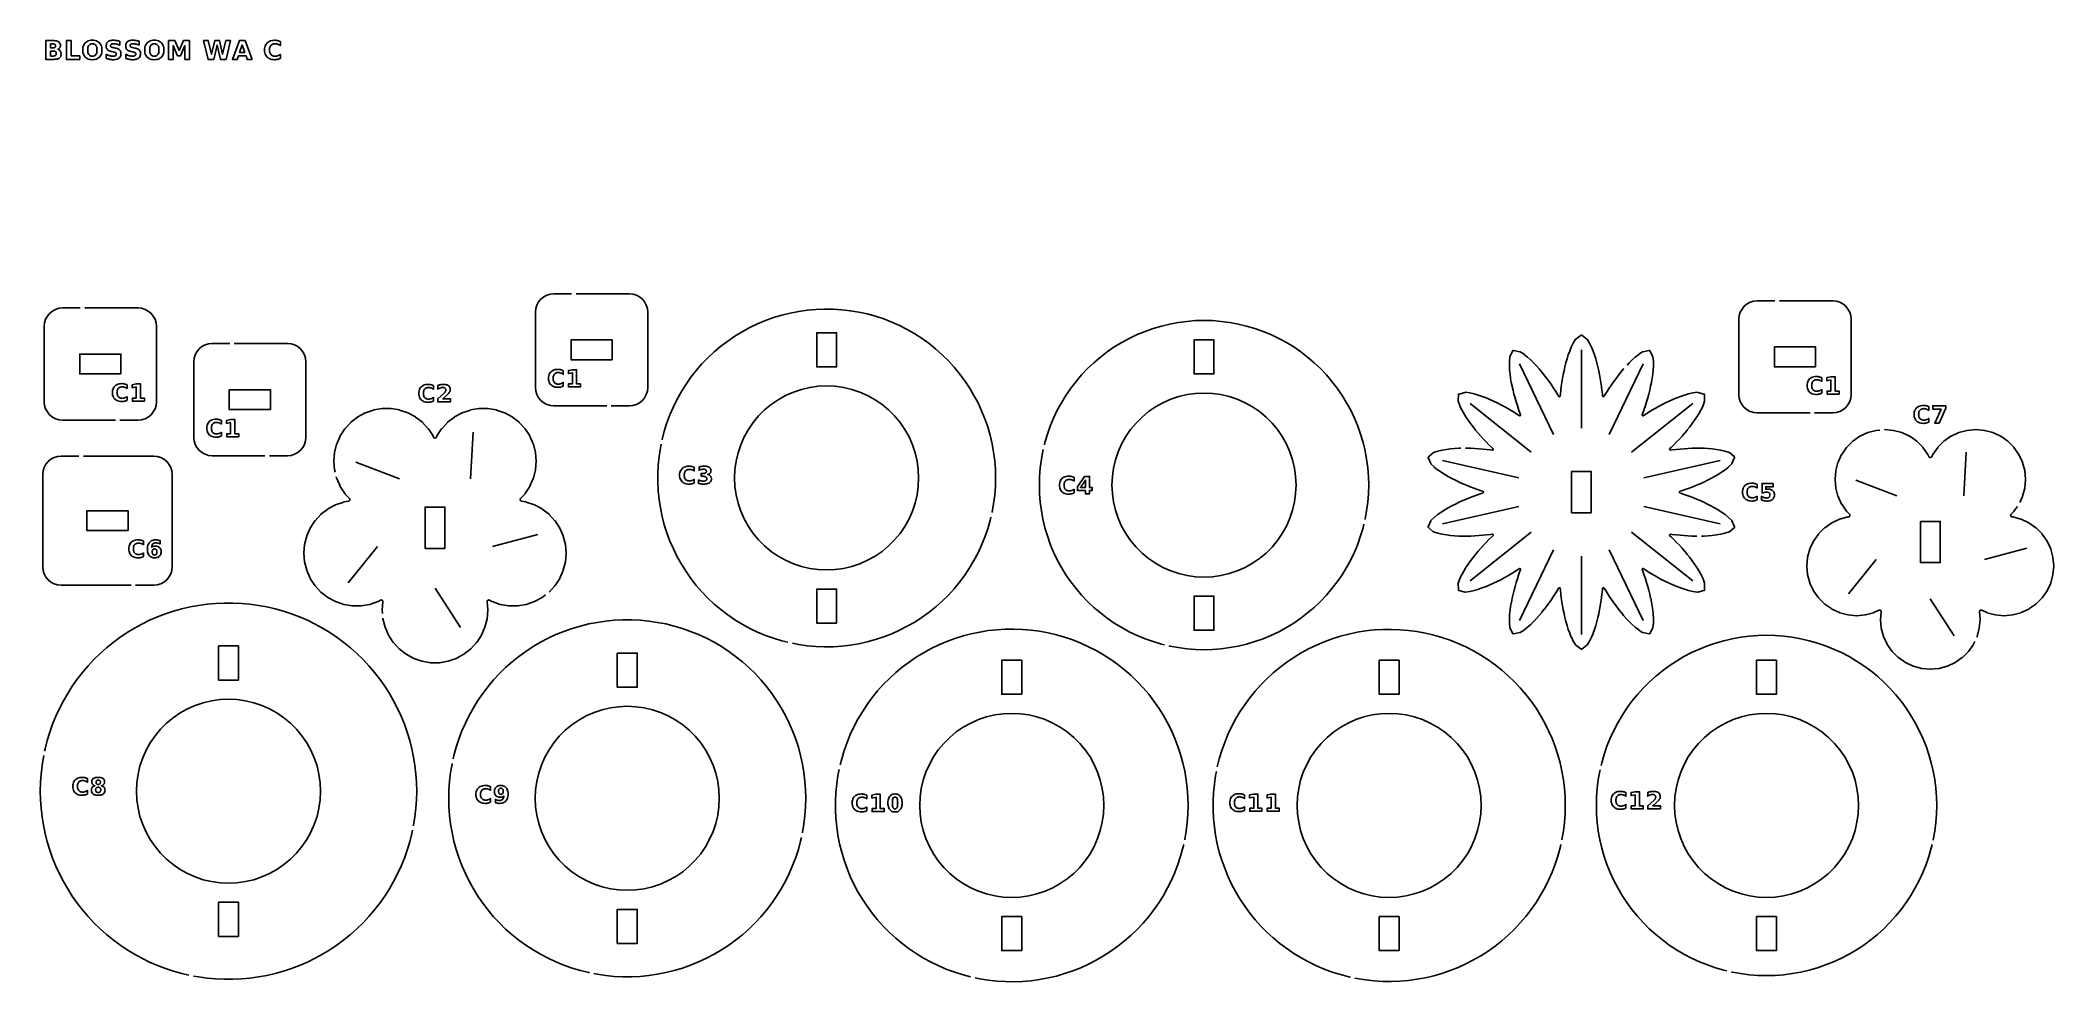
# Model space of a CAD drawing. Header units: millimetres. Extents: x 9 to 291, y 8 to 140.
import ezdxf

# ---------------------------------------------------------------- set-up
doc = ezdxf.new("R2010")
doc.units = ezdxf.units.MM
for name, color, linetype in [('CUT', 1, 'CONTINUOUS'), ('ENGRAVE', 5, 'CONTINUOUS'), ('SCORE', 7, 'CONTINUOUS')]:
    doc.layers.add(name, color=color, linetype=linetype)

msp = doc.modelspace()

# ---------------------------------------------------------------- linework, layer by layer
at = {"layer": 'CUT', "color": 1}
for points in [[(88.109, 89.125), (80.6963, 89.125), (80.1976, 89.1741), (79.7145, 89.3207), (79.2692, 89.5587), (78.8789, 89.8789), (78.5587, 90.2692), (78.3207, 90.7145), (78.1741, 91.1976), (78.125, 91.6963), (78.125, 102.3037), (78.1741, 102.8024), (78.3207, 103.2855), (78.5587, 103.7308), (78.8789, 104.1211), (79.2692, 104.4413), (79.7145, 104.6793), (80.1976, 104.8259), (80.6963, 104.875), (83.1633, 104.875)], [(83.8133, 104.875), (91.3037, 104.875), (91.8024, 104.8259), (92.2855, 104.6793), (92.7308, 104.4413), (93.1211, 104.1211), (93.4413, 103.7308), (93.6793, 103.2855), (93.8259, 102.8024), (93.875, 102.3037), (93.875, 91.6963), (93.8259, 91.1976), (93.6793, 90.7145), (93.4413, 90.2692), (93.1211, 89.8789), (92.7308, 89.5587), (92.2855, 89.3207), (91.8024, 89.1741), (91.3037, 89.125), (88.759, 89.125)], [(19.109, 87.125), (11.6963, 87.125), (11.1976, 87.1741), (10.7145, 87.3207), (10.2692, 87.5587), (9.8789, 87.8789), (9.5587, 88.2692), (9.3207, 88.7145), (9.1741, 89.1976), (9.125, 89.6963), (9.125, 100.3037), (9.1741, 100.8024), (9.3207, 101.2855), (9.5587, 101.7308), (9.8789, 102.1211), (10.2692, 102.4413), (10.7145, 102.6793), (11.1976, 102.8259), (11.6963, 102.875), (14.1633, 102.875)], [(14.8133, 102.875), (22.3037, 102.875), (22.8024, 102.8259), (23.2855, 102.6793), (23.7308, 102.4413), (24.1211, 102.1211), (24.4413, 101.7308), (24.6793, 101.2855), (24.8259, 100.8024), (24.875, 100.3037), (24.875, 89.6963), (24.8259, 89.1976), (24.6793, 88.7145), (24.4413, 88.2692), (24.1211, 87.8789), (23.7308, 87.5587), (23.2855, 87.3207), (22.8024, 87.1741), (22.3037, 87.125), (19.759, 87.125)], [(95.8928, 84.3757), (95.8991, 84.4058), (96.2052, 85.5783), (96.5708, 86.7337), (96.995, 87.8688), (97.4765, 88.9808), (98.0142, 90.0668), (98.6067, 91.1239), (99.2523, 92.1494), (99.9495, 93.1406), (100.6964, 94.0949), (101.491, 95.0098), (102.3313, 95.8829), (103.2151, 96.712), (104.1401, 97.4949), (105.1038, 98.2295), (106.1038, 98.914), (107.1375, 99.5465), (108.2021, 100.1254), (109.2948, 100.6492), (110.4129, 101.1165), (111.5534, 101.5261), (112.7133, 101.8769), (113.8896, 102.1681), (115.0793, 102.3988), (116.2791, 102.5685), (117.4861, 102.6767), (118.697, 102.7231), (119.9087, 102.7076), (121.1181, 102.6303), (122.3219, 102.4913), (123.517, 102.2911), (124.7004, 102.03), (125.8689, 101.7089), (127.0195, 101.3286), (128.1491, 100.89), (129.2549, 100.3943), (130.3339, 99.8427), (131.3834, 99.2368), (132.4005, 98.5781), (133.3827, 97.8683), (134.3274, 97.1093), (135.2321, 96.3031), (136.0944, 95.4517), (136.9121, 94.5574), (137.6831, 93.6225), (138.4054, 92.6494), (139.077, 91.6408), (139.6963, 90.5992), (140.2615, 89.5273), (140.7713, 88.4279), (141.2243, 87.3039), (141.6194, 86.1583), (141.9554, 84.994), (142.2315, 83.8141), (142.447, 82.6216), (142.6013, 81.4197), (142.6941, 80.2114), (142.725, 79), (142.6941, 77.7886), (142.6013, 76.5803), (142.447, 75.3784), (142.2315, 74.1859), (142.2198, 74.1359)], [(257.109, 88.125), (249.6963, 88.125), (249.1976, 88.1741), (248.7145, 88.3207), (248.2692, 88.5587), (247.8789, 88.8789), (247.5587, 89.2692), (247.3207, 89.7145), (247.1741, 90.1976), (247.125, 90.6963), (247.125, 101.3037), (247.1741, 101.8024), (247.3207, 102.2855), (247.5587, 102.7308), (247.8789, 103.1211), (248.2692, 103.4413), (248.7145, 103.6793), (249.1976, 103.8259), (249.6963, 103.875), (252.1633, 103.875)], [(252.8133, 103.875), (260.3037, 103.875), (260.8024, 103.8259), (261.2855, 103.6793), (261.7308, 103.4413), (262.1211, 103.1211), (262.4413, 102.7308), (262.6793, 102.2855), (262.8259, 101.8024), (262.875, 101.3037), (262.875, 90.6963), (262.8259, 90.1976), (262.6793, 89.7145), (262.4413, 89.2692), (262.1211, 88.8789), (261.7308, 88.5587), (261.2855, 88.3207), (260.8024, 88.1741), (260.3037, 88.125), (257.759, 88.125)], [(149.5817, 83.6466), (149.6629, 83.9852), (150.0068, 85.146), (150.4109, 86.2873), (150.8742, 87.4058), (151.3955, 88.4985), (151.9731, 89.5625), (152.6057, 90.5948), (153.2915, 91.5925), (154.0285, 92.5531), (154.8148, 93.4737), (155.6481, 94.3519), (156.5263, 95.1852), (157.4469, 95.9715), (158.4075, 96.7085), (159.4052, 97.3943), (160.4375, 98.0269), (161.5015, 98.6045), (162.5942, 99.1258), (163.7127, 99.5891), (164.854, 99.9932), (166.0148, 100.3371), (167.192, 100.6197), (168.3824, 100.8403), (169.5828, 100.9983), (170.7897, 101.0933), (172, 101.125), (173.2103, 101.0933), (174.4172, 100.9983), (175.6176, 100.8403), (176.808, 100.6197), (177.9852, 100.3371), (179.146, 99.9932), (180.2873, 99.5891), (181.4058, 99.1258), (182.4985, 98.6045), (183.5625, 98.0269), (184.5948, 97.3943), (185.5925, 96.7085), (186.5531, 95.9715), (187.4737, 95.1852), (188.3519, 94.3519), (189.1852, 93.4737), (189.9715, 92.5531), (190.7085, 91.5925), (191.3943, 90.5948), (192.0269, 89.5625), (192.6045, 88.4985), (193.1258, 87.4058), (193.5891, 86.2873), (193.9932, 85.146), (194.3371, 83.9852), (194.6197, 82.808), (194.8403, 81.6176), (194.9983, 80.4172), (195.0933, 79.2103), (195.125, 78), (195.0933, 76.7897), (194.9983, 75.5828), (194.8403, 74.3824), (194.6197, 73.192), (194.6072, 73.1399)], [(208.7392, 83.1747), (208.9029, 83.1749), (208.906, 83.1749), (209.466, 83.163), (209.469, 83.1629), (210.0264, 83.1392), (210.0292, 83.139), (210.584, 83.104), (210.5868, 83.1038), (211.1392, 83.0578), (211.1418, 83.0575), (211.6918, 83.001), (211.6944, 83.0007), (212.2421, 82.9337), (212.2447, 82.9334), (212.4673, 82.9018), (212.4812, 82.9006), (212.4933, 82.9006), (212.5054, 82.9019), (212.5173, 82.9043), (212.5289, 82.9078), (212.5401, 82.9125), (212.5508, 82.9182), (212.5609, 82.9249), (212.5702, 82.9326), (212.5789, 82.9411), (212.5866, 82.9505), (212.5934, 82.9605), (212.5992, 82.9712), (212.6039, 82.9823), (212.6075, 82.9939), (212.61, 83.0058), (212.6113, 83.0178), (212.6114, 83.03), (212.6104, 83.042), (212.6082, 83.054), (212.6049, 83.0656), (212.6004, 83.0769), (212.5949, 83.0877), (212.5883, 83.0979), (212.5808, 83.1074), (212.5711, 83.1175), (212.4077, 83.2719), (212.4058, 83.2737), (212.0119, 83.6601), (212.0101, 83.6619), (211.6229, 84.0566), (211.621, 84.0585), (211.2406, 84.4617), (211.2388, 84.4637), (210.8654, 84.8756), (210.8635, 84.8777), (210.4974, 85.2987), (210.4955, 85.3009), (210.137, 85.7314), (210.135, 85.7338), (209.7846, 86.1743), (209.7826, 86.1769), (209.4411, 86.6284), (209.4389, 86.6313), (209.1073, 87.0949), (209.1049, 87.0983), (208.7847, 87.5758), (208.782, 87.5799), (208.4757, 88.0741), (208.4725, 88.0794), (208.1843, 88.5951), (208.1803, 88.6028), (207.9186, 89.1492), (207.9131, 89.1625), (207.6981, 89.7666), (207.6931, 89.7829), (207.6929, 89.8), (207.724, 90.7156), (207.7285, 90.7722), (207.7826, 90.7892), (208.6683, 91.0233), (208.685, 91.0269), (208.702, 91.0257), (209.3388, 90.9505), (209.353, 90.9481), (209.944, 90.8146), (209.9524, 90.8124), (210.5193, 90.6462), (210.5252, 90.6443), (211.0752, 90.4557), (211.0798, 90.454), (211.6166, 90.2481), (211.6204, 90.2466), (212.1462, 90.0265), (212.1495, 90.025), (212.6657, 89.7926), (212.6687, 89.7912), (213.1762, 89.5477), (213.1789, 89.5463), (213.6784, 89.2926), (213.681, 89.2913), (214.1729, 89.028), (214.1754, 89.0267), (214.6601, 88.7543), (214.6624, 88.753), (215.1402, 88.4719), (215.1425, 88.4705), (215.6135, 88.1809), (215.6157, 88.1795), (216.08, 87.8815), (216.0822, 87.8801), (216.2691, 87.7551), (216.2811, 87.7479), (216.2921, 87.7427), (216.3035, 87.7386), (216.3152, 87.7356), (216.3272, 87.7338), (216.3393, 87.7331), (216.3514, 87.7336), (216.3634, 87.7353), (216.3752, 87.7381), (216.3867, 87.7421), (216.3977, 87.7472), (216.4082, 87.7533), (216.418, 87.7604), (216.4271, 87.7684), (216.4354, 87.7772), (216.4428, 87.7868), (216.4492, 87.7971), (216.4546, 87.808), (216.4589, 87.8193), (216.4621, 87.831), (216.4641, 87.843), (216.465, 87.8551), (216.4647, 87.8672), (216.4632, 87.8792), (216.4606, 87.8911), (216.4562, 87.9043), (216.376, 88.1144), (216.3751, 88.1168), (216.1879, 88.6358), (216.187, 88.6383), (216.0094, 89.1619), (216.0085, 89.1644), (215.8408, 89.6927), (215.8399, 89.6954), (215.6822, 90.2285), (215.6815, 90.2312), (215.5342, 90.7693), (215.5335, 90.7722), (215.3973, 91.3155), (215.3965, 91.3186), (215.272, 91.8675), (215.2713, 91.8707), (215.1595, 92.4256), (215.1588, 92.4292), (215.0612, 92.9908), (215.0605, 92.9949), (214.9792, 93.564), (214.9786, 93.5689), (214.917, 94.147), (214.9165, 94.1532), (214.8805, 94.7429), (214.8803, 94.7516), (214.8816, 95.3574), (214.8823, 95.3718), (214.9507, 96.0093), (214.9533, 96.0262), (214.9605, 96.0417), (215.3858, 96.8531), (215.4144, 96.9021), (215.4706, 96.8939), (216.3702, 96.7206), (216.3867, 96.7166), (216.4016, 96.7081), (216.9427, 96.3641), (216.9544, 96.3558), (217.4289, 95.9791), (217.4355, 95.9735), (217.8742, 95.5778), (217.8787, 95.5735), (218.2924, 95.1649), (218.2958, 95.1614), (218.6901, 94.743), (218.6929, 94.7399), (219.0711, 94.3135), (219.0735, 94.3107), (219.4376, 93.8774), (219.4398, 93.8748), (219.7913, 93.4352), (219.7932, 93.4328), (220.1331, 92.9875), (220.1349, 92.9852), (220.4639, 92.5346), (220.4655, 92.5323), (220.7841, 92.0766), (220.7856, 92.0744), (221.0941, 91.6138), (221.0956, 91.6116), (221.3942, 91.1463), (221.3956, 91.1441), (221.6847, 90.6741), (221.6861, 90.6719), (221.8002, 90.4782), (221.8079, 90.4665), (221.8155, 90.4571), (221.824, 90.4484), (221.8333, 90.4406), (221.8433, 90.4338), (221.8539, 90.4279), (221.865, 90.4231), (221.8766, 90.4194), (221.8884, 90.4169), (221.9005, 90.4155), (221.9126, 90.4152), (221.9247, 90.4162), (221.9367, 90.4183), (221.9483, 90.4216), (221.9596, 90.426), (221.9705, 90.4314), (221.9807, 90.4379), (221.9903, 90.4454), (221.9991, 90.4537), (222.007, 90.4629), (222.0141, 90.4728), (222.0201, 90.4833), (222.0251, 90.4943), (222.029, 90.5058), (222.0317, 90.5176), (222.0336, 90.5315), (222.0524, 90.7555), (222.0526, 90.7581), (222.1091, 91.3069), (222.1094, 91.3096), (222.1766, 91.8584), (222.1769, 91.861), (222.255, 92.4098), (222.2554, 92.4125), (222.3446, 92.9613), (222.3451, 92.9641), (222.4459, 93.5128), (222.4465, 93.5157), (222.5595, 94.0643), (222.5602, 94.0674), (222.6861, 94.6159), (222.6869, 94.6192), (222.827, 95.1676), (222.8279, 95.1712), (222.9836, 95.7195), (222.9847, 95.7235), (223.1584, 96.2715), (223.16, 96.2762), (223.3553, 96.8238), (223.3575, 96.8296), (223.581, 97.3765), (223.5845, 97.3844), (223.8486, 97.9297), (223.8555, 97.9423), (224.1938, 98.487), (224.2034, 98.5011), (224.2166, 98.5119), (224.9519, 99.0585), (224.9989, 99.0902), (225.0459, 99.0585), (225.7812, 98.512), (225.7944, 98.5012), (225.8041, 98.4871), (226.1424, 97.9424), (226.1493, 97.9298), (226.4134, 97.3845), (226.4169, 97.3766), (226.6405, 96.8298), (226.6427, 96.824), (226.8381, 96.2764), (226.8397, 96.2717), (227.0134, 95.7237), (227.0146, 95.7197), (227.1703, 95.1714), (227.1712, 95.1679), (227.3113, 94.6194), (227.3121, 94.6162), (227.4381, 94.0676), (227.4388, 94.0646), (227.5518, 93.5159), (227.5524, 93.513), (227.6533, 92.9643), (227.6538, 92.9615), (227.7431, 92.4128), (227.7435, 92.4101), (227.8216, 91.8613), (227.8219, 91.8587), (227.8892, 91.3099), (227.8895, 91.3072), (227.946, 90.7584), (227.9463, 90.7558), (227.9651, 90.5318), (227.9669, 90.5179), (227.9697, 90.5061), (227.9736, 90.4946), (227.9786, 90.4836), (227.9846, 90.4731), (227.9916, 90.4632), (227.9996, 90.454), (228.0084, 90.4457), (228.018, 90.4382), (228.0282, 90.4317), (228.039, 90.4263), (228.0503, 90.4219), (228.062, 90.4186), (228.074, 90.4165), (228.086, 90.4156), (228.0982, 90.4158), (228.1102, 90.4172), (228.1221, 90.4197), (228.1336, 90.4234), (228.1448, 90.4282), (228.1554, 90.4341), (228.1654, 90.441), (228.1747, 90.4488), (228.1832, 90.4574), (228.1908, 90.4669), (228.1984, 90.4785), (228.3126, 90.6722), (228.3139, 90.6745), (228.603, 91.1444), (228.6044, 91.1467), (228.903, 91.612), (228.9045, 91.6142), (229.2129, 92.0748), (229.2144, 92.077), (229.5329, 92.5327), (229.5346, 92.535), (229.8635, 92.9857), (229.8653, 92.988), (230.2051, 93.4333), (230.207, 93.4358), (230.5586, 93.8754), (230.5607, 93.8779), (230.9248, 94.3113), (230.9272, 94.3141), (230.9825, 94.3765)], [(40.109, 82.125), (32.6963, 82.125), (32.1976, 82.1741), (31.7145, 82.3207), (31.2692, 82.5587), (30.8789, 82.8789), (30.5587, 83.2692), (30.3207, 83.7145), (30.1741, 84.1976), (30.125, 84.6963), (30.125, 95.3037), (30.1741, 95.8024), (30.3207, 96.2855), (30.5587, 96.7308), (30.8789, 97.1211), (31.2692, 97.4413), (31.7145, 97.6793), (32.1976, 97.8259), (32.6963, 97.875), (35.1633, 97.875)], [(35.8133, 97.875), (43.3037, 97.875), (43.8024, 97.8259), (44.2855, 97.6793), (44.7308, 97.4413), (45.1211, 97.1211), (45.4413, 96.7308), (45.6793, 96.2855), (45.8259, 95.8024), (45.875, 95.3037), (45.875, 84.6963), (45.8259, 84.1976), (45.6793, 83.7145), (45.4413, 83.2692), (45.1211, 82.8789), (44.7308, 82.5587), (44.2855, 82.3207), (43.8024, 82.1741), (43.3037, 82.125), (40.759, 82.125)], [(231.4173, 94.8595), (231.7024, 95.1621), (231.7058, 95.1656), (232.1194, 95.5742), (232.1239, 95.5785), (232.5626, 95.9742), (232.5692, 95.9798), (233.0437, 96.3566), (233.0554, 96.3649), (233.5965, 96.709), (233.6113, 96.7174), (233.6279, 96.7214), (234.5275, 96.8949), (234.5836, 96.9031), (234.6122, 96.8541), (235.0376, 96.0427), (235.0448, 96.0272), (235.0474, 96.0103), (235.1158, 95.3728), (235.1166, 95.3584), (235.118, 94.7526), (235.1177, 94.7439), (235.0818, 94.1542), (235.0813, 94.148), (235.0198, 93.5699), (235.0192, 93.565), (234.9379, 92.9959), (234.9372, 92.9918), (234.8396, 92.4302), (234.839, 92.4266), (234.7272, 91.8717), (234.7265, 91.8684), (234.602, 91.3195), (234.6013, 91.3165), (234.4651, 90.7731), (234.4644, 90.7703), (234.3172, 90.2321), (234.3164, 90.2294), (234.1588, 89.6963), (234.158, 89.6936), (233.9902, 89.1653), (233.9894, 89.1628), (233.8119, 88.6392), (233.811, 88.6367), (233.6238, 88.1177), (233.6229, 88.1152), (233.5427, 87.9052), (233.5383, 87.8919), (233.5357, 87.8801), (233.5342, 87.8681), (233.5339, 87.8559), (233.5348, 87.8438), (233.5368, 87.8319), (233.54, 87.8202), (233.5443, 87.8089), (233.5497, 87.798), (233.5561, 87.7877), (233.5635, 87.7781), (233.5718, 87.7692), (233.5809, 87.7612), (233.5907, 87.7541), (233.6012, 87.748), (233.6122, 87.743), (233.6237, 87.739), (233.6355, 87.7362), (233.6475, 87.7345), (233.6596, 87.734), (233.6717, 87.7346), (233.6837, 87.7365), (233.6955, 87.7395), (233.7069, 87.7436), (233.7178, 87.7488), (233.7298, 87.756), (233.9167, 87.881), (233.9189, 87.8824), (234.3832, 88.1804), (234.3854, 88.1818), (234.8564, 88.4715), (234.8587, 88.4729), (235.3364, 88.754), (235.3388, 88.7554), (235.8234, 89.0278), (235.8259, 89.0291), (236.3178, 89.2924), (236.3204, 89.2938), (236.8198, 89.5475), (236.8226, 89.5489), (237.33, 89.7924), (237.3331, 89.7938), (237.8492, 90.0263), (237.8525, 90.0278), (238.3782, 90.2479), (238.3821, 90.2495), (238.9188, 90.4554), (238.9235, 90.4571), (239.4734, 90.6458), (239.4794, 90.6477), (240.0463, 90.8139), (240.0546, 90.8161), (240.6456, 90.9497), (240.6598, 90.9521), (241.2966, 91.0273), (241.3136, 91.0285), (241.3303, 91.0249), (242.216, 90.7909), (242.2701, 90.7739), (242.2747, 90.7173), (242.3058, 89.8017), (242.3056, 89.7847), (242.3006, 89.7683), (242.0857, 89.1642), (242.0802, 89.1509), (241.8185, 88.6045), (241.8145, 88.5968), (241.5264, 88.0811), (241.5232, 88.0757), (241.2169, 87.5815), (241.2142, 87.5774), (240.8941, 87.0999), (240.8917, 87.0965), (240.5601, 86.6329), (240.5579, 86.6299), (240.2165, 86.1785), (240.2144, 86.1758), (239.8641, 85.7353), (239.8622, 85.7329), (239.5037, 85.3024), (239.5018, 85.3001), (239.1357, 84.8792), (239.1338, 84.877), (238.7605, 84.4651), (238.7586, 84.4631), (238.3783, 84.0599), (238.3764, 84.0579), (237.9893, 83.6632), (237.9874, 83.6613), (237.5936, 83.2749), (237.5917, 83.2731), (237.4283, 83.1187), (237.4186, 83.1087), (237.4111, 83.0991), (237.4045, 83.0889), (237.399, 83.0781), (237.3945, 83.0669), (237.3912, 83.0552), (237.389, 83.0433), (237.388, 83.0312), (237.3881, 83.0191), (237.3894, 83.007), (237.3919, 82.9951), (237.3955, 82.9836), (237.4002, 82.9724), (237.406, 82.9617), (237.4128, 82.9517), (237.4206, 82.9424), (237.4292, 82.9338), (237.4386, 82.9261), (237.4486, 82.9194), (237.4593, 82.9137), (237.4705, 82.9091), (237.4821, 82.9055), (237.494, 82.9031), (237.5061, 82.9019), (237.5182, 82.9018), (237.5321, 82.9031), (237.7547, 82.9346), (237.7573, 82.935), (238.305, 83.002), (238.3076, 83.0023), (238.8576, 83.0589), (238.8602, 83.0592), (239.4126, 83.1052), (239.4154, 83.1054), (239.9702, 83.1405), (239.973, 83.1407), (240.5304, 83.1645), (240.5334, 83.1646), (241.0934, 83.1765), (241.0965, 83.1765), (241.6594, 83.1758), (241.6627, 83.1757), (242.2286, 83.1612), (242.2323, 83.1611), (242.8014, 83.1314), (242.8056, 83.1311), (243.3785, 83.0838), (243.3834, 83.0833), (243.9608, 83.0147), (243.967, 83.0138), (244.5498, 82.9176), (244.5583, 82.9159), (245.1487, 82.7798), (245.1626, 82.7759), (245.7689, 82.5673), (245.7848, 82.561), (245.7982, 82.5506), (246.4947, 81.9554), (246.5361, 81.9166), (246.5157, 81.8637), (246.1465, 81.0252), (246.1389, 81.01), (246.1273, 80.9974), (245.6715, 80.5464), (245.6608, 80.5368), (245.188, 80.158), (245.181, 80.1528), (244.6976, 79.8132), (244.6925, 79.8097), (244.2021, 79.4974), (244.1979, 79.4948), (243.7022, 79.2035), (243.6986, 79.2014), (243.1987, 78.9276), (243.1955, 78.9259), (242.692, 78.6673), (242.689, 78.6658), (242.1822, 78.4209), (242.1794, 78.4196), (241.6697, 78.1873), (241.667, 78.1861), (241.1545, 77.9656), (241.1519, 77.9645), (240.6368, 77.7554), (240.6342, 77.7544), (240.1166, 77.5561), (240.1141, 77.5552), (239.594, 77.3675), (239.5915, 77.3666), (239.069, 77.1894), (239.0665, 77.1886), (238.8523, 77.1204), (238.8392, 77.1155), (238.8283, 77.1102), (238.818, 77.1038), (238.8083, 77.0965), (238.7994, 77.0883), (238.7913, 77.0792), (238.7842, 77.0694), (238.778, 77.059), (238.7729, 77.048), (238.7688, 77.0366), (238.7659, 77.0248), (238.7641, 77.0128), (238.7636, 77.0007), (238.7641, 76.9886), (238.7659, 76.9766), (238.7688, 76.9648), (238.7729, 76.9534), (238.778, 76.9424), (238.7842, 76.9319), (238.7913, 76.9222), (238.7994, 76.9131), (238.8083, 76.9049), (238.818, 76.8976), (238.8283, 76.8912), (238.8392, 76.8859), (238.8523, 76.881), (239.0666, 76.8128), (239.069, 76.812), (239.5915, 76.6348), (239.594, 76.6339), (240.1141, 76.4463), (240.1166, 76.4454), (240.6343, 76.2472), (240.6368, 76.2462), (241.152, 76.0371), (241.1546, 76.036), (241.6671, 75.8156), (241.6698, 75.8144), (242.1795, 75.5821), (242.1824, 75.5808), (242.6891, 75.3359), (242.6921, 75.3344), (243.1957, 75.0759), (243.1989, 75.0742), (243.6988, 74.8004), (243.7025, 74.7984), (244.1981, 74.5071), (244.2023, 74.5046), (244.6927, 74.1922), (244.6979, 74.1888), (245.1814, 73.8492), (245.1883, 73.844), (245.6611, 73.4653), (245.6719, 73.4557), (246.1277, 73.0047), (246.1393, 72.9922), (246.1469, 72.9769), (246.5161, 72.1385), (246.5366, 72.0855), (246.4952, 72.0467), (245.7988, 71.4515), (245.7853, 71.441), (245.7695, 71.4347), (245.1631, 71.2261), (245.1493, 71.2222), (244.5589, 71.086), (244.5504, 71.0844), (243.9676, 70.9881), (243.9614, 70.9872), (243.384, 70.9186), (243.3791, 70.9181), (242.8062, 70.8707), (242.802, 70.8704), (242.2329, 70.8406), (242.2292, 70.8405), (241.862, 70.8311)], [(49.9727, 79.7932), (49.8898, 80.1205), (49.8876, 80.1311), (49.8862, 80.1419), (49.7868, 81.3414), (49.7864, 81.3522), (49.7868, 81.3631), (49.8862, 82.5626), (49.8876, 82.5733), (49.8898, 82.5839), (50.1853, 83.7507), (50.1884, 83.7611), (50.1923, 83.7712), (50.6758, 84.8735), (50.6806, 84.8832), (50.6861, 84.8925), (51.3444, 85.9001), (51.3507, 85.909), (51.3577, 85.9172), (52.1729, 86.8028), (52.1806, 86.8104), (52.1889, 86.8174), (53.1387, 87.5567), (53.1475, 87.563), (53.1568, 87.5686), (54.2154, 88.1414), (54.2251, 88.1462), (54.2352, 88.1501), (55.3736, 88.5409), (55.384, 88.544), (55.3946, 88.5463), (56.5818, 88.7444), (56.5926, 88.7457), (56.6034, 88.7462), (57.807, 88.7462), (57.8178, 88.7457), (57.8286, 88.7444), (59.0158, 88.5463), (59.0264, 88.544), (59.0368, 88.5409), (60.1752, 88.1501), (60.1853, 88.1462), (60.195, 88.1414), (61.2536, 87.5686), (61.2629, 87.563), (61.2717, 87.5567), (62.2216, 86.8174), (62.2298, 86.8104), (62.2375, 86.8028), (63.0527, 85.9172), (63.0597, 85.909), (63.066, 85.9001), (63.7243, 84.8925), (63.7298, 84.8832), (63.7346, 84.8735), (63.7932, 84.7398), (63.8037, 84.7188), (63.8152, 84.7004), (63.8284, 84.6832), (63.8432, 84.6673), (63.8594, 84.653), (63.877, 84.6403), (63.8957, 84.6293), (63.9154, 84.6202), (63.9358, 84.613), (63.9569, 84.6078), (63.9783, 84.6047), (64, 84.6036), (64.0217, 84.6047), (64.0431, 84.6078), (64.0642, 84.613), (64.0846, 84.6202), (64.1043, 84.6293), (64.123, 84.6403), (64.1406, 84.653), (64.1568, 84.6673), (64.1716, 84.6832), (64.1848, 84.7004), (64.1963, 84.7188), (64.2068, 84.7398), (64.2654, 84.8735), (64.2702, 84.8832), (64.2757, 84.8925), (64.934, 85.9001), (64.9403, 85.909), (64.9473, 85.9172), (65.7625, 86.8028), (65.7702, 86.8104), (65.7784, 86.8174), (66.7283, 87.5567), (66.7371, 87.563), (66.7464, 87.5686), (67.805, 88.1414), (67.8147, 88.1462), (67.8248, 88.1501), (68.9632, 88.5409), (68.9736, 88.544), (68.9842, 88.5463), (70.1714, 88.7444), (70.1822, 88.7457), (70.193, 88.7462), (71.3966, 88.7462), (71.4074, 88.7457), (71.4182, 88.7444), (72.6054, 88.5463), (72.616, 88.544), (72.6264, 88.5409), (73.7648, 88.1501), (73.7749, 88.1462), (73.7846, 88.1414), (74.8432, 87.5686), (74.8525, 87.563), (74.8613, 87.5567), (75.8111, 86.8174), (75.8194, 86.8104), (75.8271, 86.8028), (76.6423, 85.9172), (76.6493, 85.909), (76.6556, 85.9001), (77.3139, 84.8925), (77.3194, 84.8832), (77.3242, 84.8735), (77.8077, 83.7712), (77.8116, 83.7611), (77.8147, 83.7507), (78.1102, 82.5839), (78.1124, 82.5733), (78.1138, 82.5626), (78.2132, 81.3631), (78.2136, 81.3522), (78.2132, 81.3414), (78.1138, 80.1419), (78.1124, 80.1311), (78.1102, 80.1205), (77.8147, 78.9537), (77.8116, 78.9434), (77.8077, 78.9333), (77.3242, 77.831), (77.3194, 77.8213), (77.3139, 77.812), (76.6556, 76.8043), (76.6493, 76.7955), (76.6423, 76.7872), (76.0167, 76.1077), (76.0015, 76.0894), (75.9891, 76.0713), (75.9786, 76.052), (75.97, 76.0318), (75.9634, 76.0108), (75.9589, 75.9893), (75.9565, 75.9675), (75.9563, 75.9455), (75.9582, 75.9237), (75.9622, 75.9021), (75.9683, 75.881), (75.9764, 75.8606), (75.9865, 75.841), (75.9985, 75.8226), (76.0122, 75.8054), (76.0275, 75.7897), (76.0442, 75.7755), (76.0623, 75.763), (76.0815, 75.7523), (76.1016, 75.7436), (76.1225, 75.7368), (76.1458, 75.7318), (76.8048, 75.6218), (76.8154, 75.6196), (76.8258, 75.6165), (77.9642, 75.2256), (77.9743, 75.2217), (77.9841, 75.2169), (79.0426, 74.6441), (79.0519, 74.6385), (79.0607, 74.6322), (80.0106, 73.893), (80.0188, 73.886), (80.0265, 73.8783), (80.8417, 72.9928), (80.8487, 72.9845), (80.855, 72.9757), (81.5133, 71.968), (81.5189, 71.9587), (81.5236, 71.949), (82.0071, 70.8467), (82.011, 70.8366), (82.0141, 70.8263), (82.3096, 69.6595), (82.3118, 69.6489), (82.3132, 69.6381), (82.4126, 68.4386), (82.413, 68.4278), (82.4126, 68.4169), (82.3132, 67.2174), (82.3118, 67.2067), (82.3096, 67.1961), (82.0141, 66.0293), (82.011, 66.0189), (82.0071, 66.0088), (81.5236, 64.9065), (81.5189, 64.8968), (81.5133, 64.8875), (80.855, 63.8799), (80.8487, 63.871), (80.8417, 63.8628), (80.0265, 62.9772), (80.0198, 62.9705)], [(280.2444, 56.0408), (280.056, 55.6368), (280.0507, 55.6266), (280.0446, 55.617), (279.3592, 54.6381), (279.3522, 54.629), (279.3445, 54.6205), (278.4995, 53.7755), (278.491, 53.7678), (278.4819, 53.7608), (277.503, 53.0754), (277.4934, 53.0693), (277.4832, 53.064), (276.4002, 52.5589), (276.3896, 52.5546), (276.3787, 52.5511), (275.2244, 52.2418), (275.2132, 52.2394), (275.2019, 52.2379), (274.0114, 52.1337), (274, 52.1332), (273.9886, 52.1337), (272.7981, 52.2379), (272.7868, 52.2394), (272.7756, 52.2418), (271.6213, 52.5511), (271.6104, 52.5546), (271.5998, 52.5589), (270.5168, 53.064), (270.5066, 53.0693), (270.497, 53.0754), (269.5181, 53.7608), (269.509, 53.7678), (269.5005, 53.7755), (268.6555, 54.6205), (268.6478, 54.629), (268.6408, 54.6381), (267.9554, 55.617), (267.9493, 55.6266), (267.944, 55.6368), (267.4389, 56.7198), (267.4346, 56.7304), (267.4311, 56.7413), (267.1218, 57.8956), (267.1194, 57.9068), (267.1179, 57.9181), (267.0137, 59.1086), (267.0132, 59.12), (267.0137, 59.1314), (267.1067, 60.1942), (267.1076, 60.2184), (267.1062, 60.2408), (267.1026, 60.2629), (267.0968, 60.2846), (267.0888, 60.3056), (267.0789, 60.3256), (267.0669, 60.3446), (267.0532, 60.3623), (267.0377, 60.3786), (267.0207, 60.3932), (267.0024, 60.4061), (266.9828, 60.417), (266.9623, 60.426), (266.9409, 60.4329), (266.919, 60.4376), (266.8967, 60.4401), (266.8743, 60.4404), (266.852, 60.4384), (266.8299, 60.4343), (266.8084, 60.4279), (266.7859, 60.4188), (266.0527, 60.0768), (266.0421, 60.0725), (266.0312, 60.069), (264.8769, 59.7597), (264.8657, 59.7573), (264.8544, 59.7558), (263.6639, 59.6516), (263.6525, 59.6511), (263.6411, 59.6516), (262.4506, 59.7558), (262.4393, 59.7573), (262.4281, 59.7597), (261.2738, 60.069), (261.2629, 60.0725), (261.2523, 60.0768), (260.1693, 60.5819), (260.1591, 60.5872), (260.1495, 60.5933), (259.1706, 61.2787), (259.1615, 61.2857), (259.1531, 61.2934), (258.308, 62.1384), (258.3003, 62.1469), (258.2934, 62.156), (257.6079, 63.1349), (257.6018, 63.1445), (257.5965, 63.1546), (257.0915, 64.2377), (257.0871, 64.2483), (257.0836, 64.2592), (256.7743, 65.4135), (256.7719, 65.4247), (256.7704, 65.436), (256.6662, 66.6265), (256.6657, 66.6379), (256.6662, 66.6493), (256.7704, 67.8398), (256.7719, 67.8511), (256.7743, 67.8623), (257.0836, 69.0166), (257.0871, 69.0275), (257.0915, 69.0381), (257.5965, 70.1211), (257.6018, 70.1313), (257.6079, 70.1409), (258.2934, 71.1198), (258.3003, 71.1289), (258.308, 71.1373), (259.1531, 71.9824), (259.1615, 71.9901), (259.1706, 71.997), (260.1495, 72.6825), (260.1591, 72.6886), (260.1693, 72.6939), (261.2523, 73.1989), (261.2629, 73.2033), (261.2738, 73.2068), (262.4281, 73.5161), (262.4393, 73.5185), (262.4506, 73.52), (262.5129, 73.5255), (262.5367, 73.5287), (262.5582, 73.5339), (262.5792, 73.5412), (262.5993, 73.5505), (262.6185, 73.5617), (262.6364, 73.5748), (262.6529, 73.5895), (262.6679, 73.6059), (262.6813, 73.6236), (262.6928, 73.6425), (262.7024, 73.6625), (262.71, 73.6834), (262.7155, 73.7049), (262.7188, 73.7268), (262.72, 73.7489), (262.719, 73.7711), (262.7158, 73.793), (262.7105, 73.8146), (262.7031, 73.8355), (262.6936, 73.8555), (262.6822, 73.8746), (262.669, 73.8924), (262.6529, 73.9102), (262.2604, 74.3027), (262.2527, 74.3111), (262.2457, 74.3202), (261.5603, 75.2991), (261.5542, 75.3087), (261.5489, 75.3189), (261.0438, 76.4019), (261.0395, 76.4125), (261.036, 76.4234), (260.7267, 77.5777), (260.7243, 77.5889), (260.7228, 77.6002), (260.6186, 78.7907), (260.6181, 78.8021), (260.6186, 78.8135), (260.7228, 80.004), (260.7243, 80.0153), (260.7267, 80.0265), (261.036, 81.1808), (261.0395, 81.1917), (261.0438, 81.2023), (261.5489, 82.2854), (261.5542, 82.2955), (261.5603, 82.3051), (262.2457, 83.284), (262.2527, 83.2931), (262.2604, 83.3016), (263.1054, 84.1466), (263.1139, 84.1543), (263.123, 84.1613), (264.1019, 84.8467), (264.1115, 84.8528), (264.1216, 84.8581), (265.2047, 85.3632), (265.2153, 85.3675), (265.2262, 85.371), (266.3805, 85.6803), (266.3917, 85.6827), (266.403, 85.6842), (266.9315, 85.7305)], [(267.579, 85.7871), (267.5935, 85.7884), (267.6049, 85.7889), (267.6163, 85.7884), (268.8068, 85.6842), (268.8181, 85.6827), (268.8293, 85.6803), (269.9836, 85.371), (269.9945, 85.3675), (270.0051, 85.3632), (271.0881, 84.8581), (271.0983, 84.8528), (271.1079, 84.8467), (272.0868, 84.1613), (272.0959, 84.1543), (272.1043, 84.1466), (272.9494, 83.3016), (272.9571, 83.2931), (272.964, 83.284), (273.6495, 82.3051), (273.6556, 82.2955), (273.6609, 82.2854), (273.7953, 81.9972), (273.8065, 81.9759), (273.8187, 81.9574), (273.8327, 81.9402), (273.8484, 81.9245), (273.8655, 81.9103), (273.8839, 81.898), (273.9034, 81.8875), (273.9239, 81.8789), (273.9451, 81.8725), (273.9668, 81.8681), (273.9889, 81.8659), (274.0111, 81.8659), (274.0332, 81.8681), (274.0549, 81.8725), (274.0761, 81.8789), (274.0966, 81.8875), (274.1161, 81.898), (274.1345, 81.9103), (274.1516, 81.9245), (274.1673, 81.9402), (274.1813, 81.9574), (274.1935, 81.9759), (274.2047, 81.9972), (274.3391, 82.2854), (274.3444, 82.2955), (274.3505, 82.3051), (275.036, 83.284), (275.0429, 83.2931), (275.0506, 83.3016), (275.8957, 84.1466), (275.9041, 84.1543), (275.9132, 84.1613), (276.8921, 84.8467), (276.9017, 84.8528), (276.9119, 84.8581), (277.9949, 85.3632), (278.0055, 85.3675), (278.0164, 85.371), (279.1707, 85.6803), (279.1819, 85.6827), (279.1932, 85.6842), (280.3837, 85.7884), (280.3951, 85.7889), (280.4065, 85.7884), (281.597, 85.6842), (281.6083, 85.6827), (281.6195, 85.6803), (282.7738, 85.371), (282.7847, 85.3675), (282.7953, 85.3632), (283.8784, 84.8581), (283.8885, 84.8528), (283.8981, 84.8467), (284.877, 84.1613), (284.8861, 84.1543), (284.8946, 84.1466), (285.7396, 83.3016), (285.7473, 83.2931), (285.7543, 83.284), (286.4397, 82.3051), (286.4458, 82.2955), (286.4511, 82.2854), (286.9562, 81.2023), (286.9605, 81.1917), (286.964, 81.1808), (287.2733, 80.0265), (287.2757, 80.0153), (287.2772, 80.004), (287.3814, 78.8135), (287.3819, 78.8021), (287.3814, 78.7907), (287.2772, 77.6002), (287.2757, 77.5889), (287.2733, 77.5777), (286.964, 76.4234), (286.9605, 76.4125), (286.9562, 76.4019), (286.5638, 75.5606)], [(21.309, 63.925), (11.4963, 63.925), (10.9976, 63.9741), (10.5145, 64.1207), (10.0692, 64.3587), (9.6789, 64.6789), (9.3587, 65.0692), (9.1207, 65.5145), (8.9741, 65.9976), (8.925, 66.4963), (8.925, 79.5037), (8.9741, 80.0024), (9.1207, 80.4855), (9.3587, 80.9308), (9.6789, 81.3211), (10.0692, 81.6413), (10.5145, 81.8793), (10.9976, 82.0259), (11.4963, 82.075), (13.9633, 82.075)], [(14.6133, 82.075), (24.5037, 82.075), (25.0024, 82.0259), (25.4855, 81.8793), (25.9308, 81.6413), (26.3211, 81.3211), (26.6413, 80.9308), (26.8793, 80.4855), (27.0259, 80.0024), (27.075, 79.5037), (27.075, 66.4963), (27.0259, 65.9976), (26.8793, 65.5145), (26.6413, 65.0692), (26.3211, 64.6789), (25.9308, 64.3587), (25.4855, 64.1207), (25.0024, 63.9741), (24.5037, 63.925), (21.959, 63.925)], [(113.5641, 55.9125), (112.7133, 56.1231), (111.5534, 56.4739), (110.4129, 56.8835), (109.2948, 57.3508), (108.2021, 57.8746), (107.1375, 58.4535), (106.1038, 59.086), (105.1038, 59.7705), (104.1401, 60.5051), (103.2151, 61.288), (102.3313, 62.1171), (101.491, 62.9902), (100.6964, 63.9051), (99.9495, 64.8594), (99.2523, 65.8506), (98.6067, 66.8761), (98.0142, 67.9332), (97.4765, 69.0192), (96.995, 70.1312), (96.5708, 71.2663), (96.2052, 72.4217), (95.8991, 73.5942), (95.6532, 74.7808), (95.4682, 75.9784), (95.3446, 77.1839), (95.2827, 78.3941), (95.2827, 79.6059), (95.3446, 80.8161), (95.4682, 82.0216), (95.6532, 83.2192), (95.7609, 83.7392)], [(166.4306, 55.5631), (166.0148, 55.6629), (164.854, 56.0068), (163.7127, 56.4109), (162.5942, 56.8742), (161.5015, 57.3955), (160.4375, 57.9731), (159.4052, 58.6057), (158.4075, 59.2915), (157.4469, 60.0285), (156.5263, 60.8148), (155.6481, 61.6481), (154.8148, 62.5263), (154.0285, 63.4469), (153.2915, 64.4075), (152.6057, 65.4052), (151.9731, 66.4375), (151.3955, 67.5015), (150.8742, 68.5942), (150.4109, 69.7127), (150.0068, 70.854), (149.6629, 72.0148), (149.3803, 73.192), (149.1597, 74.3824), (149.0017, 75.5828), (148.9067, 76.7897), (148.875, 78), (148.9067, 79.2103), (149.0017, 80.4172), (149.1597, 81.6176), (149.3803, 82.808), (149.4299, 83.0146)], [(241.2121, 70.8253), (241.0971, 70.8251), (241.094, 70.8251), (240.534, 70.837), (240.531, 70.8371), (239.9736, 70.8608), (239.9708, 70.861), (239.416, 70.896), (239.4132, 70.8962), (238.8608, 70.9422), (238.8582, 70.9425), (238.3082, 70.999), (238.3056, 70.9993), (237.7579, 71.0663), (237.7553, 71.0666), (237.5327, 71.0982), (237.5188, 71.0994), (237.5067, 71.0994), (237.4946, 71.0981), (237.4827, 71.0957), (237.4711, 71.0922), (237.4599, 71.0875), (237.4492, 71.0818), (237.4391, 71.0751), (237.4298, 71.0674), (237.4211, 71.0589), (237.4134, 71.0495), (237.4066, 71.0395), (237.4008, 71.0288), (237.3961, 71.0177), (237.3925, 71.0061), (237.39, 70.9942), (237.3887, 70.9822), (237.3886, 70.97), (237.3896, 70.958), (237.3918, 70.946), (237.3951, 70.9344), (237.3996, 70.9231), (237.4051, 70.9123), (237.4117, 70.9021), (237.4192, 70.8926), (237.4289, 70.8825), (237.5923, 70.7281), (237.5942, 70.7263), (237.9881, 70.3399), (237.9899, 70.3381), (238.3771, 69.9434), (238.379, 69.9415), (238.7594, 69.5383), (238.7612, 69.5363), (239.1346, 69.1244), (239.1365, 69.1223), (239.5026, 68.7013), (239.5045, 68.6991), (239.863, 68.2686), (239.865, 68.2662), (240.2154, 67.8257), (240.2174, 67.8231), (240.5589, 67.3716), (240.5611, 67.3687), (240.8927, 66.9051), (240.8951, 66.9017), (241.2153, 66.4242), (241.218, 66.4201), (241.5243, 65.9259), (241.5275, 65.9206), (241.8157, 65.4049), (241.8197, 65.3972), (242.0814, 64.8508), (242.0869, 64.8375), (242.3019, 64.2334), (242.3069, 64.2171), (242.3071, 64.2), (242.276, 63.2844), (242.2715, 63.2278), (242.2174, 63.2108), (241.3317, 62.9767), (241.315, 62.9731), (241.298, 62.9743), (240.6612, 63.0495), (240.647, 63.0519), (240.056, 63.1854), (240.0476, 63.1876), (239.4807, 63.3538), (239.4748, 63.3557), (238.9248, 63.5443), (238.9202, 63.546), (238.3834, 63.7519), (238.3796, 63.7534), (237.8538, 63.9735), (237.8505, 63.975), (237.3343, 64.2074), (237.3313, 64.2088), (236.8238, 64.4523), (236.8211, 64.4537), (236.3216, 64.7074), (236.319, 64.7087), (235.8271, 64.972), (235.8246, 64.9733), (235.3399, 65.2457), (235.3376, 65.247), (234.8598, 65.5281), (234.8575, 65.5295), (234.3865, 65.8191), (234.3843, 65.8205), (233.92, 66.1185), (233.9178, 66.1199), (233.7309, 66.2449), (233.7189, 66.2521), (233.7079, 66.2573), (233.6965, 66.2614), (233.6848, 66.2644), (233.6728, 66.2662), (233.6607, 66.2669), (233.6486, 66.2664), (233.6366, 66.2647), (233.6248, 66.2619), (233.6133, 66.2579), (233.6023, 66.2528), (233.5918, 66.2467), (233.582, 66.2396), (233.5729, 66.2316), (233.5646, 66.2228), (233.5572, 66.2132), (233.5508, 66.2029), (233.5454, 66.192), (233.5411, 66.1807), (233.5379, 66.169), (233.5359, 66.157), (233.535, 66.1449), (233.5353, 66.1328), (233.5368, 66.1208), (233.5394, 66.1089), (233.5438, 66.0957), (233.624, 65.8856), (233.6249, 65.8832), (233.8121, 65.3642), (233.813, 65.3617), (233.9906, 64.8381), (233.9915, 64.8356), (234.1592, 64.3073), (234.1601, 64.3046), (234.3178, 63.7715), (234.3185, 63.7688), (234.4658, 63.2307), (234.4665, 63.2278), (234.6027, 62.6845), (234.6035, 62.6814), (234.728, 62.1325), (234.7287, 62.1293), (234.8405, 61.5744), (234.8412, 61.5708), (234.9388, 61.0092), (234.9395, 61.0051), (235.0208, 60.436), (235.0214, 60.4311), (235.083, 59.853), (235.0835, 59.8468), (235.1195, 59.2571), (235.1197, 59.2484), (235.1184, 58.6426), (235.1177, 58.6282), (235.0493, 57.9907), (235.0467, 57.9738), (235.0395, 57.9583), (234.6142, 57.1469), (234.5856, 57.0979), (234.5294, 57.1061), (233.6298, 57.2794), (233.6133, 57.2834), (233.5984, 57.2919), (233.0573, 57.6359), (233.0456, 57.6442), (232.5711, 58.0209), (232.5645, 58.0265), (232.1258, 58.4222), (232.1213, 58.4265), (231.7076, 58.8351), (231.7042, 58.8386), (231.3099, 59.257), (231.3071, 59.2601), (230.9289, 59.6865), (230.9265, 59.6893), (230.5624, 60.1226), (230.5602, 60.1252), (230.2087, 60.5648), (230.2068, 60.5672), (229.8669, 61.0125), (229.8651, 61.0148), (229.5361, 61.4654), (229.5345, 61.4677), (229.2159, 61.9234), (229.2144, 61.9256), (228.9059, 62.3862), (228.9044, 62.3884), (228.6058, 62.8537), (228.6044, 62.8559), (228.3153, 63.3259), (228.3139, 63.3281), (228.1998, 63.5218), (228.1921, 63.5335), (228.1845, 63.5429), (228.176, 63.5516), (228.1667, 63.5594), (228.1567, 63.5662), (228.1461, 63.5721), (228.135, 63.5769), (228.1234, 63.5806), (228.1116, 63.5831), (228.0995, 63.5845), (228.0874, 63.5848), (228.0753, 63.5838), (228.0633, 63.5817), (228.0517, 63.5784), (228.0404, 63.574), (228.0295, 63.5686), (228.0193, 63.5621), (228.0097, 63.5546), (228.0009, 63.5463), (227.993, 63.5371), (227.9859, 63.5272), (227.9799, 63.5167), (227.9749, 63.5057), (227.971, 63.4942), (227.9683, 63.4824), (227.9664, 63.4685), (227.9476, 63.2445), (227.9474, 63.2419), (227.8909, 62.6931), (227.8906, 62.6904), (227.8234, 62.1416), (227.8231, 62.139), (227.745, 61.5902), (227.7446, 61.5875), (227.6554, 61.0387), (227.6549, 61.0359), (227.5541, 60.4872), (227.5535, 60.4843), (227.4405, 59.9357), (227.4398, 59.9326), (227.3139, 59.3841), (227.3131, 59.3808), (227.173, 58.8324), (227.1721, 58.8288), (227.0164, 58.2805), (227.0153, 58.2765), (226.8416, 57.7285), (226.84, 57.7238), (226.6447, 57.1762), (226.6425, 57.1704), (226.419, 56.6235), (226.4155, 56.6156), (226.1514, 56.0703), (226.1445, 56.0577), (225.8062, 55.513), (225.7966, 55.4989), (225.7834, 55.4881), (225.0481, 54.9415), (225.0011, 54.9098), (224.9541, 54.9415), (224.2188, 55.488), (224.2056, 55.4988), (224.1959, 55.5129), (223.8576, 56.0576), (223.8507, 56.0702), (223.5866, 56.6155), (223.5831, 56.6234), (223.3595, 57.1702), (223.3573, 57.176), (223.1619, 57.7236), (223.1603, 57.7283), (222.9866, 58.2763), (222.9854, 58.2803), (222.8297, 58.8286), (222.8288, 58.8321), (222.6887, 59.3806), (222.6879, 59.3838), (222.5619, 59.9324), (222.5612, 59.9354), (222.4482, 60.4841), (222.4476, 60.487), (222.3467, 61.0357), (222.3462, 61.0385), (222.2569, 61.5872), (222.2565, 61.5899), (222.1784, 62.1387), (222.1781, 62.1413), (222.1108, 62.6901), (222.1105, 62.6928), (222.054, 63.2416), (222.0537, 63.2442), (222.0349, 63.4682), (222.0331, 63.4821), (222.0303, 63.4939), (222.0264, 63.5054), (222.0214, 63.5164), (222.0154, 63.5269), (222.0084, 63.5368), (222.0004, 63.546), (221.9916, 63.5543), (221.982, 63.5618), (221.9718, 63.5683), (221.961, 63.5737), (221.9497, 63.5781), (221.938, 63.5814), (221.926, 63.5835), (221.914, 63.5844), (221.9018, 63.5842), (221.8898, 63.5828), (221.8779, 63.5803), (221.8664, 63.5766), (221.8552, 63.5718), (221.8446, 63.5659), (221.8346, 63.559), (221.8253, 63.5512), (221.8168, 63.5426), (221.8092, 63.5331), (221.8016, 63.5215), (221.6874, 63.3278), (221.6861, 63.3255), (221.397, 62.8556), (221.3956, 62.8533), (221.097, 62.388), (221.0955, 62.3858), (220.7871, 61.9252), (220.7856, 61.923), (220.4671, 61.4673), (220.4654, 61.465), (220.1365, 61.0143), (220.1347, 61.012), (219.7949, 60.5667), (219.793, 60.5642), (219.4414, 60.1246), (219.4393, 60.1221), (219.0752, 59.6887), (219.0728, 59.6859), (218.6947, 59.2594), (218.6919, 59.2564), (218.2976, 58.8379), (218.2942, 58.8344), (217.8806, 58.4258), (217.8761, 58.4215), (217.4374, 58.0258), (217.4308, 58.0202), (216.9563, 57.6434), (216.9446, 57.6351), (216.4035, 57.291), (216.3887, 57.2826), (216.3721, 57.2786), (215.4725, 57.1051), (215.4164, 57.0969), (215.3878, 57.1459), (214.9624, 57.9573), (214.9552, 57.9728), (214.9526, 57.9897), (214.8842, 58.6272), (214.8834, 58.6416), (214.882, 59.2474), (214.8823, 59.2561), (214.9182, 59.8458), (214.9187, 59.852), (214.9802, 60.4301), (214.9808, 60.435), (215.0621, 61.0041), (215.0628, 61.0082), (215.1604, 61.5698), (215.161, 61.5734), (215.2728, 62.1283), (215.2735, 62.1316), (215.398, 62.6805), (215.3987, 62.6835), (215.5349, 63.2269), (215.5356, 63.2297), (215.6828, 63.7679), (215.6836, 63.7706), (215.8412, 64.3037), (215.842, 64.3064), (216.0098, 64.8347), (216.0106, 64.8372), (216.1881, 65.3608), (216.189, 65.3633), (216.3762, 65.8823), (216.3771, 65.8848), (216.4573, 66.0948), (216.4617, 66.1081), (216.4643, 66.1199), (216.4658, 66.1319), (216.4661, 66.1441), (216.4652, 66.1562), (216.4632, 66.1681), (216.46, 66.1798), (216.4557, 66.1911), (216.4503, 66.202), (216.4439, 66.2123), (216.4365, 66.2219), (216.4282, 66.2308), (216.4191, 66.2388), (216.4093, 66.2459), (216.3988, 66.252), (216.3878, 66.257), (216.3763, 66.261), (216.3645, 66.2638), (216.3525, 66.2655), (216.3404, 66.266), (216.3283, 66.2654), (216.3163, 66.2635), (216.3045, 66.2605), (216.2931, 66.2564), (216.2822, 66.2512), (216.2702, 66.244), (216.0833, 66.119), (216.0811, 66.1176), (215.6168, 65.8196), (215.6146, 65.8182), (215.1436, 65.5285), (215.1413, 65.5271), (214.6636, 65.246), (214.6612, 65.2446), (214.1766, 64.9722), (214.1741, 64.9709), (213.6822, 64.7076), (213.6796, 64.7062), (213.1802, 64.4525), (213.1774, 64.4511), (212.67, 64.2076), (212.6669, 64.2062), (212.1508, 63.9737), (212.1475, 63.9722), (211.6218, 63.7521), (211.6179, 63.7505), (211.0812, 63.5446), (211.0765, 63.5429), (210.5266, 63.3542), (210.5206, 63.3523), (209.9537, 63.1861), (209.9454, 63.1839), (209.3544, 63.0503), (209.3402, 63.0479), (208.7034, 62.9727), (208.6864, 62.9715), (208.6697, 62.9751), (207.784, 63.2091), (207.7299, 63.2261), (207.7253, 63.2827), (207.6942, 64.1983), (207.6944, 64.2153), (207.6994, 64.2317), (207.9143, 64.8358), (207.9198, 64.8491), (208.1815, 65.3955), (208.1855, 65.4032), (208.4736, 65.9189), (208.4768, 65.9243), (208.7831, 66.4185), (208.7858, 66.4226), (209.1059, 66.9001), (209.1083, 66.9035), (209.4399, 67.3671), (209.4421, 67.3701), (209.7835, 67.8215), (209.7856, 67.8242), (210.1359, 68.2647), (210.1378, 68.2671), (210.4963, 68.6976), (210.4982, 68.6999), (210.8643, 69.1208), (210.8662, 69.123), (211.2395, 69.5349), (211.2414, 69.5369), (211.6217, 69.9401), (211.6236, 69.9421), (212.0107, 70.3368), (212.0126, 70.3387), (212.4064, 70.7251), (212.4083, 70.7269), (212.5717, 70.8813), (212.5814, 70.8913), (212.5889, 70.9009), (212.5955, 70.9111), (212.601, 70.9219), (212.6055, 70.9331), (212.6088, 70.9448), (212.611, 70.9567), (212.612, 70.9688), (212.6119, 70.9809), (212.6106, 70.993), (212.6081, 71.0049), (212.6045, 71.0164), (212.5998, 71.0276), (212.594, 71.0383), (212.5872, 71.0483), (212.5794, 71.0576), (212.5708, 71.0662), (212.5614, 71.0739), (212.5514, 71.0806), (212.5407, 71.0863), (212.5295, 71.0909), (212.5179, 71.0945), (212.506, 71.0969), (212.4939, 71.0981), (212.4818, 71.0982), (212.4679, 71.0969), (212.2453, 71.0654), (212.2427, 71.065), (211.695, 70.998), (211.6924, 70.9977), (211.1424, 70.9411), (211.1398, 70.9408), (210.5874, 70.8948), (210.5846, 70.8946), (210.0298, 70.8595), (210.027, 70.8593), (209.4696, 70.8355), (209.4666, 70.8354), (208.9066, 70.8235), (208.9035, 70.8235), (208.3406, 70.8242), (208.3373, 70.8243), (207.7714, 70.8388), (207.7677, 70.8389), (207.1986, 70.8686), (207.1944, 70.8689), (206.6215, 70.9162), (206.6166, 70.9167), (206.0392, 70.9853), (206.033, 70.9862), (205.4502, 71.0824), (205.4417, 71.0841), (204.8513, 71.2202), (204.8374, 71.2241), (204.2311, 71.4327), (204.2152, 71.439), (204.2018, 71.4494), (203.5053, 72.0446), (203.4639, 72.0834), (203.4843, 72.1363), (203.8535, 72.9748), (203.8611, 72.99), (203.8727, 73.0026), (204.3285, 73.4536), (204.3392, 73.4632), (204.812, 73.842), (204.819, 73.8472), (205.3024, 74.1868), (205.3075, 74.1903), (205.7979, 74.5026), (205.8021, 74.5052), (206.2978, 74.7965), (206.3014, 74.7986), (206.8013, 75.0724), (206.8045, 75.0741), (207.308, 75.3327), (207.311, 75.3342), (207.8178, 75.5791), (207.8206, 75.5804), (208.3303, 75.8127), (208.333, 75.8139), (208.8455, 76.0344), (208.8481, 76.0355), (209.3632, 76.2446), (209.3658, 76.2456), (209.8834, 76.4439), (209.8859, 76.4448), (210.406, 76.6325), (210.4085, 76.6334), (210.931, 76.8106), (210.9335, 76.8114), (211.1477, 76.8796), (211.1608, 76.8845), (211.1717, 76.8898), (211.182, 76.8962), (211.1917, 76.9035), (211.2006, 76.9117), (211.2087, 76.9208), (211.2158, 76.9306), (211.222, 76.941), (211.2271, 76.952), (211.2312, 76.9634), (211.2341, 76.9752), (211.2359, 76.9872), (211.2364, 76.9993), (211.2359, 77.0114), (211.2341, 77.0234), (211.2312, 77.0352), (211.2271, 77.0466), (211.222, 77.0576), (211.2158, 77.0681), (211.2087, 77.0778), (211.2006, 77.0869), (211.1917, 77.0951), (211.182, 77.1024), (211.1717, 77.1088), (211.1608, 77.1141), (211.1477, 77.119), (210.9334, 77.1872), (210.931, 77.188), (210.4085, 77.3652), (210.406, 77.3661), (209.8859, 77.5537), (209.8834, 77.5546), (209.3657, 77.7528), (209.3632, 77.7538), (208.848, 77.9629), (208.8454, 77.964), (208.3329, 78.1844), (208.3302, 78.1856), (207.8205, 78.4179), (207.8176, 78.4192), (207.3109, 78.6641), (207.3079, 78.6656), (206.8043, 78.9241), (206.8011, 78.9258), (206.3012, 79.1996), (206.2975, 79.2016), (205.8019, 79.4929), (205.7977, 79.4954), (205.3073, 79.8078), (205.3021, 79.8112), (204.8186, 80.1508), (204.8117, 80.156), (204.3389, 80.5347), (204.3281, 80.5443), (203.8723, 80.9953), (203.8607, 81.0078), (203.8531, 81.0231), (203.4839, 81.8615), (203.4634, 81.9145), (203.5048, 81.9533), (204.2012, 82.5485), (204.2147, 82.559), (204.2305, 82.5653), (204.8369, 82.7739), (204.8507, 82.7778), (205.4411, 82.914), (205.4496, 82.9156), (206.0324, 83.0119), (206.0386, 83.0128), (206.616, 83.0814), (206.6209, 83.0819), (207.1938, 83.1293), (207.198, 83.1296), (207.7671, 83.1594), (207.7708, 83.1595), (208.0893, 83.1677)], [(56.6202, 59.9634), (56.5816, 60.4292), (56.5812, 60.44), (56.5816, 60.4508), (56.6777, 61.6102), (56.6785, 61.634), (56.6771, 61.6559), (56.6736, 61.6776), (56.6679, 61.6988), (56.6603, 61.7194), (56.6506, 61.7391), (56.6391, 61.7578), (56.6258, 61.7753), (56.6109, 61.7914), (56.5944, 61.806), (56.5766, 61.8189), (56.5577, 61.83), (56.5377, 61.8392), (56.517, 61.8464), (56.4956, 61.8516), (56.4739, 61.8546), (56.4519, 61.8555), (56.43, 61.8543), (56.4083, 61.8509), (56.387, 61.8454), (56.3664, 61.8379), (56.3449, 61.8276), (55.9956, 61.6386), (55.9859, 61.6338), (55.9758, 61.6299), (54.8374, 61.2391), (54.827, 61.236), (54.8164, 61.2337), (53.6292, 61.0356), (53.6184, 61.0343), (53.6076, 61.0338), (52.404, 61.0338), (52.3931, 61.0343), (52.3824, 61.0356), (51.1952, 61.2337), (51.1846, 61.236), (51.1742, 61.2391), (50.0358, 61.6299), (50.0257, 61.6338), (50.0159, 61.6386), (48.9574, 62.2114), (48.9481, 62.217), (48.9393, 62.2233), (47.9894, 62.9626), (47.9812, 62.9696), (47.9735, 62.9772), (47.1583, 63.8628), (47.1513, 63.871), (47.145, 63.8799), (46.4867, 64.8875), (46.4811, 64.8968), (46.4764, 64.9065), (45.9929, 66.0088), (45.989, 66.0189), (45.9859, 66.0293), (45.6904, 67.1961), (45.6882, 67.2067), (45.6868, 67.2174), (45.5874, 68.4169), (45.587, 68.4278), (45.5874, 68.4386), (45.6868, 69.6381), (45.6882, 69.6489), (45.6904, 69.6595), (45.9859, 70.8263), (45.989, 70.8366), (45.9929, 70.8467), (46.4764, 71.949), (46.4811, 71.9587), (46.4867, 71.968), (47.145, 72.9757), (47.1513, 72.9845), (47.1583, 72.9928), (47.9735, 73.8783), (47.9812, 73.886), (47.9894, 73.893), (48.9393, 74.6322), (48.9481, 74.6385), (48.9574, 74.6441), (50.0159, 75.2169), (50.0257, 75.2217), (50.0358, 75.2256), (51.1742, 75.6165), (51.1846, 75.6196), (51.1952, 75.6218), (51.8542, 75.7318), (51.8775, 75.7368), (51.8984, 75.7436), (51.9185, 75.7523), (51.9377, 75.763), (51.9558, 75.7755), (51.9725, 75.7897), (51.9878, 75.8054), (52.0015, 75.8226), (52.0135, 75.841), (52.0236, 75.8606), (52.0317, 75.881), (52.0378, 75.9021), (52.0418, 75.9237), (52.0437, 75.9455), (52.0435, 75.9675), (52.0411, 75.9893), (52.0366, 76.0108), (52.03, 76.0318), (52.0214, 76.052), (52.0109, 76.0713), (51.9985, 76.0894), (51.9833, 76.1077), (51.3577, 76.7872), (51.3507, 76.7955), (51.3444, 76.8043), (50.6861, 77.812), (50.6806, 77.8213), (50.6758, 77.831), (50.1923, 78.9333), (50.1884, 78.9434), (50.1853, 78.9537), (50.1322, 79.1631)], [(286.233, 75.0039), (285.7543, 74.3202), (285.7473, 74.3111), (285.7396, 74.3027), (285.3471, 73.9102), (285.331, 73.8924), (285.3178, 73.8746), (285.3064, 73.8555), (285.297, 73.8355), (285.2895, 73.8146), (285.2842, 73.7931), (285.281, 73.7711), (285.28, 73.749), (285.2812, 73.7268), (285.2845, 73.7049), (285.29, 73.6834), (285.2976, 73.6626), (285.3072, 73.6426), (285.3187, 73.6236), (285.332, 73.6059), (285.3471, 73.5896), (285.3636, 73.5748), (285.3815, 73.5618), (285.4006, 73.5505), (285.4208, 73.5412), (285.4417, 73.534), (285.4633, 73.5288), (285.4871, 73.5255), (285.5494, 73.52), (285.5607, 73.5185), (285.5719, 73.5161), (286.7262, 73.2068), (286.7371, 73.2033), (286.7477, 73.1989), (287.8307, 72.6939), (287.8409, 72.6886), (287.8505, 72.6825), (288.8294, 71.997), (288.8385, 71.9901), (288.8469, 71.9824), (289.692, 71.1373), (289.6997, 71.1289), (289.7066, 71.1198), (290.3921, 70.1409), (290.3982, 70.1313), (290.4035, 70.1211), (290.9085, 69.0381), (290.9129, 69.0275), (290.9164, 69.0166), (291.2257, 67.8623), (291.2281, 67.8511), (291.2296, 67.8398), (291.3338, 66.6493), (291.3343, 66.6379), (291.3338, 66.6265), (291.2296, 65.436), (291.2281, 65.4247), (291.2257, 65.4135), (290.9164, 64.2592), (290.9129, 64.2483), (290.9085, 64.2377), (290.4035, 63.1546), (290.3982, 63.1445), (290.3921, 63.1349), (289.7066, 62.156), (289.6997, 62.1469), (289.692, 62.1384), (288.8469, 61.2934), (288.8385, 61.2857), (288.8294, 61.2787), (287.8505, 60.5933), (287.8409, 60.5872), (287.8307, 60.5819), (286.7477, 60.0768), (286.7371, 60.0725), (286.7262, 60.069), (285.5719, 59.7597), (285.5607, 59.7573), (285.5494, 59.7558), (284.3589, 59.6516), (284.3475, 59.6511), (284.3361, 59.6516), (283.1456, 59.7558), (283.1343, 59.7573), (283.1231, 59.7597), (281.9688, 60.069), (281.9579, 60.0725), (281.9473, 60.0768), (281.2141, 60.4188), (281.1916, 60.4279), (281.1701, 60.4343), (281.148, 60.4384), (281.1257, 60.4404), (281.1033, 60.4401), (281.081, 60.4376), (281.0591, 60.4329), (281.0377, 60.426), (281.0172, 60.417), (280.9976, 60.4061), (280.9793, 60.3932), (280.9623, 60.3786), (280.9468, 60.3623), (280.9331, 60.3446), (280.9211, 60.3256), (280.9112, 60.3056), (280.9032, 60.2846), (280.8974, 60.2629), (280.8938, 60.2408), (280.8924, 60.2184), (280.8933, 60.1942), (280.9863, 59.1314), (280.9868, 59.12), (280.9863, 59.1086), (280.8821, 57.9181), (280.8806, 57.9068), (280.8782, 57.8956), (280.5689, 56.7413), (280.5654, 56.7304), (280.5611, 56.7198), (280.5191, 56.6299)], [(142.0717, 73.503), (141.9554, 73.006), (141.6194, 71.8417), (141.2243, 70.6961), (140.7713, 69.5721), (140.2615, 68.4727), (139.6963, 67.4008), (139.077, 66.3592), (138.4054, 65.3506), (137.6831, 64.3775), (136.9121, 63.4426), (136.0944, 62.5483), (135.2321, 61.6969), (134.3274, 60.8907), (133.3827, 60.1317), (132.4005, 59.4219), (131.3834, 58.7632), (130.3339, 58.1573), (129.2549, 57.6057), (128.1491, 57.11), (127.0195, 56.6714), (125.8689, 56.2911), (124.7004, 55.97), (123.517, 55.7089), (122.3219, 55.5087), (121.1181, 55.3697), (119.9087, 55.2924), (118.697, 55.2769), (117.4861, 55.3233), (116.2791, 55.4315), (115.0793, 55.6012), (114.1986, 55.772)], [(194.4554, 72.5078), (194.3371, 72.0148), (193.9932, 70.854), (193.5891, 69.7127), (193.1258, 68.5942), (192.6045, 67.5015), (192.0269, 66.4375), (191.3943, 65.4052), (190.7085, 64.4075), (189.9715, 63.4469), (189.1852, 62.5263), (188.3519, 61.6481), (187.4737, 60.8148), (186.5531, 60.0285), (185.5925, 59.2915), (184.5948, 58.6057), (183.5625, 57.9731), (182.4985, 57.3955), (181.4058, 56.8742), (180.2873, 56.4109), (179.146, 56.0068), (177.9852, 55.6629), (176.808, 55.3803), (175.6176, 55.1597), (174.4172, 55.0017), (173.2103, 54.9067), (172, 54.875), (170.7897, 54.9067), (169.5828, 55.0017), (168.3824, 55.1597), (167.192, 55.3803), (167.0626, 55.4114)], [(79.5072, 62.5708), (79.0607, 62.2233), (79.0519, 62.217), (79.0426, 62.2114), (77.9841, 61.6386), (77.9743, 61.6338), (77.9642, 61.6299), (76.8258, 61.2391), (76.8154, 61.236), (76.8048, 61.2337), (75.6176, 61.0356), (75.6069, 61.0343), (75.596, 61.0338), (74.3924, 61.0338), (74.3816, 61.0343), (74.3708, 61.0356), (73.1836, 61.2337), (73.173, 61.236), (73.1626, 61.2391), (72.0242, 61.6299), (72.0141, 61.6338), (72.0044, 61.6386), (71.6551, 61.8276), (71.6336, 61.8379), (71.613, 61.8454), (71.5917, 61.8509), (71.57, 61.8543), (71.5481, 61.8555), (71.5261, 61.8546), (71.5044, 61.8516), (71.483, 61.8464), (71.4623, 61.8392), (71.4423, 61.83), (71.4234, 61.8189), (71.4056, 61.806), (71.3891, 61.7914), (71.3742, 61.7753), (71.3609, 61.7578), (71.3494, 61.7391), (71.3397, 61.7194), (71.3321, 61.6988), (71.3264, 61.6776), (71.3229, 61.6559), (71.3215, 61.634), (71.3223, 61.6102), (71.4184, 60.4508), (71.4188, 60.44), (71.4184, 60.4292), (71.319, 59.2297), (71.3176, 59.2189), (71.3154, 59.2083), (71.0199, 58.0415), (71.0168, 58.0311), (71.0129, 58.021), (70.5294, 56.9188), (70.5246, 56.909), (70.5191, 56.8997), (69.8608, 55.8921), (69.8545, 55.8833), (69.8475, 55.875), (69.0323, 54.9895), (69.0246, 54.9818), (69.0164, 54.9748), (68.0665, 54.2355), (68.0577, 54.2292), (68.0484, 54.2237), (66.9898, 53.6508), (66.9801, 53.6461), (66.97, 53.6421), (65.8316, 53.2513), (65.8212, 53.2482), (65.8106, 53.246), (64.6234, 53.0479), (64.6126, 53.0465), (64.6018, 53.0461), (63.3982, 53.0461), (63.3874, 53.0465), (63.3766, 53.0479), (62.1894, 53.246), (62.1788, 53.2482), (62.1684, 53.2513), (61.03, 53.6421), (61.0199, 53.6461), (61.0102, 53.6508), (59.9516, 54.2237), (59.9423, 54.2292), (59.9335, 54.2355), (58.9836, 54.9748), (58.9754, 54.9818), (58.9677, 54.9895), (58.1525, 55.875), (58.1455, 55.8833), (58.1392, 55.8921), (57.4809, 56.8997), (57.4754, 56.909), (57.4706, 56.9188), (56.9871, 58.021), (56.9832, 58.0311), (56.9801, 58.0415), (56.6846, 59.2083), (56.6824, 59.2189), (56.681, 59.2297), (56.6739, 59.3156)], [(9.1788, 40.6433), (9.2459, 40.9664), (9.5442, 42.1324), (9.8952, 43.2836), (10.2982, 44.4177), (10.7525, 45.5322), (11.257, 46.6249), (11.8107, 47.6935), (12.4125, 48.7358), (13.061, 49.7496), (13.7551, 50.7329), (14.4932, 51.6835), (15.2738, 52.5996), (16.0953, 53.4792), (16.9559, 54.3205), (17.854, 55.1217), (18.7876, 55.8813), (19.7548, 56.5975), (20.7536, 57.269), (21.7819, 57.8944), (22.8377, 58.4722), (23.9186, 59.0015), (25.0225, 59.481), (26.1471, 59.9097), (27.29, 60.2869), (28.4489, 60.6116), (29.6214, 60.8832), (30.805, 61.1012), (31.9974, 61.2651), (33.1959, 61.3745), (34.3982, 61.4293), (35.6018, 61.4293), (36.8041, 61.3745), (38.0026, 61.2651), (39.195, 61.1012), (40.3786, 60.8832), (41.5511, 60.6116), (42.71, 60.2869), (43.8529, 59.9097), (44.9775, 59.481), (46.0814, 59.0015), (47.1623, 58.4722), (48.2181, 57.8944), (49.2464, 57.269), (50.2452, 56.5975), (51.2124, 55.8813), (52.146, 55.1217), (53.0441, 54.3205), (53.9047, 53.4792), (54.7262, 52.5996), (55.5068, 51.6835), (56.2449, 50.7329), (56.939, 49.7496), (57.5875, 48.7358), (58.1893, 47.6935), (58.743, 46.6249), (59.2475, 45.5322), (59.7018, 44.4177), (60.1048, 43.2836), (60.4558, 42.1324), (60.7541, 40.9664), (60.9989, 39.788), (61.1899, 38.5997), (61.3266, 37.404), (61.4087, 36.2032), (61.4361, 35), (61.4087, 33.7968), (61.3266, 32.596), (61.1899, 31.4003), (60.9989, 30.212), (60.9851, 30.1455)], [(66.5504, 39.5338), (66.6536, 40.0008), (66.972, 41.1701), (67.3464, 42.3226), (67.7762, 43.4557), (68.2601, 44.5666), (68.7972, 45.6529), (69.3861, 46.712), (70.0255, 47.7414), (70.7139, 48.7387), (71.4496, 49.7016), (72.2311, 50.6278), (73.0563, 51.5152), (73.9235, 52.3617), (74.8306, 53.1652), (75.7754, 53.9241), (76.7558, 54.6363), (77.7694, 55.3004), (78.814, 55.9148), (79.887, 56.4779), (80.9859, 56.9886), (82.1083, 57.4456), (83.2514, 57.8478), (84.4126, 58.1943), (85.5892, 58.4843), (86.7784, 58.7171), (87.9775, 58.8922), (89.1837, 59.0092), (90.3941, 59.0677), (91.6059, 59.0677), (92.8163, 59.0092), (94.0225, 58.8922), (95.2216, 58.7171), (96.4108, 58.4843), (97.5874, 58.1943), (98.7486, 57.8478), (99.8917, 57.4456), (101.0141, 56.9886), (102.113, 56.4779), (103.186, 55.9148), (104.2306, 55.3004), (105.2442, 54.6363), (106.2246, 53.9241), (107.1694, 53.1652), (108.0765, 52.3617), (108.9437, 51.5152), (109.7689, 50.6278), (110.5504, 49.7016), (111.2861, 48.7387), (111.9745, 47.7414), (112.6139, 46.712), (113.2028, 45.6529), (113.7399, 44.5666), (114.2238, 43.4557), (114.6536, 42.3226), (115.028, 41.1701), (115.3464, 40.0008), (115.6079, 38.8176), (115.8119, 37.6231), (115.958, 36.4201), (116.0457, 35.2115), (116.075, 34), (116.0457, 32.7885), (115.958, 31.5799), (115.8119, 30.3769), (115.6079, 29.1824), (115.5968, 29.1323)], [(120.8958, 38.678), (121.114, 39.5564), (121.4615, 40.7115), (121.8649, 41.8484), (122.3232, 42.9643), (122.8352, 44.0566), (123.3998, 45.1226), (124.0156, 46.1599), (124.6812, 47.166), (125.3951, 48.1384), (126.1554, 49.075), (126.9604, 49.9734), (127.8082, 50.8316), (128.6967, 51.6475), (129.624, 52.4192), (130.5877, 53.1448), (131.5856, 53.8226), (132.6153, 54.451), (133.6744, 55.0285), (134.7603, 55.5538), (135.8705, 56.0256), (137.0024, 56.4428), (138.1533, 56.8044), (139.3204, 57.1095), (140.501, 57.3574), (141.6922, 57.5476), (142.8913, 57.6795), (144.0954, 57.7529), (145.3016, 57.7676), (146.5071, 57.7236), (147.7091, 57.6209), (148.9046, 57.4598), (150.0908, 57.2407), (151.265, 56.9641), (152.4243, 56.6306), (153.5661, 56.2411), (154.6875, 55.7965), (155.7859, 55.2978), (156.8587, 54.7462), (157.9034, 54.143), (158.9175, 53.4897), (159.8986, 52.7878), (160.8444, 52.039), (161.7525, 51.245), (162.621, 50.4077), (163.4476, 49.5291), (164.2305, 48.6114), (164.9678, 47.6566), (165.6577, 46.667), (166.2986, 45.645), (166.889, 44.593), (167.4275, 43.5136), (167.9128, 42.4092), (168.3437, 41.2824), (168.7193, 40.1361), (169.0386, 38.9728), (169.3009, 37.7953), (169.5055, 36.6065), (169.652, 35.4091), (169.7401, 34.206), (169.7695, 33), (169.7401, 31.794), (169.652, 30.5909), (169.5055, 29.3935), (169.3009, 28.2047), (169.2873, 28.1438)], [(173.8667, 38.4025), (174.1508, 39.5462), (174.4978, 40.6996), (174.9006, 41.8348), (175.3581, 42.949), (175.8694, 44.0395), (176.4331, 45.1039), (177.048, 46.1396), (177.7126, 47.1441), (178.4253, 48.1151), (179.1844, 49.0502), (179.9882, 49.9473), (180.8347, 50.8041), (181.7219, 51.6188), (182.6477, 52.3892), (183.6099, 53.1137), (184.6062, 53.7905), (185.6344, 54.4179), (186.6918, 54.9946), (187.7761, 55.519), (188.8846, 55.9901), (190.0148, 56.4067), (191.1638, 56.7677), (192.3291, 57.0723), (193.5079, 57.3199), (194.6973, 57.5098), (195.8945, 57.6415), (197.0968, 57.7148), (198.3011, 57.7294), (199.5048, 57.6854), (200.7049, 57.5829), (201.8986, 57.4221), (203.083, 57.2033), (204.2554, 56.9271), (205.4129, 56.5942), (206.5529, 56.2053), (207.6725, 55.7613), (208.7692, 55.2634), (209.8404, 54.7127), (210.8835, 54.1104), (211.8961, 53.4581), (212.8756, 52.7573), (213.8199, 52.0096), (214.7267, 51.2168), (215.5938, 50.3809), (216.4192, 49.5036), (217.2008, 48.5873), (217.937, 47.634), (218.6258, 46.6459), (219.2658, 45.6255), (219.8552, 44.5752), (220.3929, 43.4974), (220.8774, 42.3946), (221.3077, 41.2697), (221.6827, 40.1251), (222.0015, 38.9636), (222.2634, 37.7879), (222.4677, 36.6009), (222.614, 35.4054), (222.7019, 34.2041), (222.7313, 33), (222.7019, 31.7959), (222.614, 30.5946), (222.4677, 29.3991), (222.2634, 28.2121), (222.249, 28.1476)], [(227.7762, 38.6167), (227.8629, 38.9906), (228.196, 40.1548), (228.5877, 41.3006), (229.0369, 42.4251), (229.5424, 43.5254), (230.1031, 44.5987), (230.7174, 45.6423), (231.3837, 46.6533), (232.1004, 47.6293), (232.8657, 48.5678), (233.6774, 49.4663), (234.5337, 50.3226), (235.4322, 51.1343), (236.3707, 51.8996), (237.3467, 52.6163), (238.3577, 53.2826), (239.4013, 53.8969), (240.4746, 54.4576), (241.5749, 54.9631), (242.6994, 55.4123), (243.8452, 55.804), (245.0094, 56.1371), (246.189, 56.4108), (247.3809, 56.6244), (248.5821, 56.7774), (249.7895, 56.8693), (251, 56.9), (252.2105, 56.8693), (253.4179, 56.7774), (254.6191, 56.6244), (255.811, 56.4108), (256.9906, 56.1371), (258.1548, 55.804), (259.3006, 55.4123), (260.4251, 54.9631), (261.5254, 54.4576), (262.5987, 53.8969), (263.6423, 53.2826), (264.6533, 52.6163), (265.6293, 51.8996), (266.5678, 51.1343), (267.4663, 50.3226), (268.3226, 49.4663), (269.1343, 48.5678), (269.8996, 47.6293), (270.6163, 46.6533), (271.2826, 45.6423), (271.8969, 44.5987), (272.4576, 43.5254), (272.9631, 42.4251), (273.4123, 41.3006), (273.804, 40.1548), (274.1371, 38.9906), (274.4108, 37.811), (274.6244, 36.6191), (274.7774, 35.4179), (274.8693, 34.2105), (274.9, 33), (274.8693, 31.7895), (274.7774, 30.5821), (274.6244, 29.3809), (274.4108, 28.189), (274.3988, 28.1371)], [(29.4325, 9.1606), (28.4489, 9.3884), (27.29, 9.7131), (26.1471, 10.0903), (25.0225, 10.519), (23.9186, 10.9985), (22.8377, 11.5278), (21.7819, 12.1056), (20.7536, 12.731), (19.7548, 13.4025), (18.7876, 14.1187), (17.854, 14.8783), (16.9559, 15.6795), (16.0953, 16.5208), (15.2738, 17.4004), (14.4932, 18.3165), (13.7551, 19.2671), (13.061, 20.2504), (12.4125, 21.2642), (11.8107, 22.3065), (11.257, 23.3751), (10.7525, 24.4678), (10.2982, 25.5823), (9.8952, 26.7164), (9.5442, 27.8676), (9.2459, 29.0336), (9.0011, 30.212), (8.8101, 31.4003), (8.6734, 32.596), (8.5913, 33.7968), (8.5639, 35), (8.5913, 36.2032), (8.6734, 37.404), (8.8101, 38.5997), (9.0011, 39.788), (9.0466, 40.0069)], [(85.676, 9.4987), (85.5892, 9.5157), (84.4126, 9.8057), (83.2514, 10.1522), (82.1083, 10.5544), (80.9859, 11.0114), (79.887, 11.5221), (78.814, 12.0852), (77.7694, 12.6996), (76.7558, 13.3637), (75.7754, 14.0759), (74.8306, 14.8348), (73.9235, 15.6383), (73.0563, 16.4848), (72.2311, 17.3722), (71.4496, 18.2984), (70.7139, 19.2613), (70.0255, 20.2586), (69.3861, 21.288), (68.7972, 22.3471), (68.2601, 23.4334), (67.7762, 24.5443), (67.3464, 25.6774), (66.972, 26.8299), (66.6536, 27.9992), (66.3921, 29.1824), (66.1881, 30.3769), (66.042, 31.5799), (65.9543, 32.7885), (65.925, 34), (65.9543, 35.2115), (66.042, 36.4201), (66.1881, 37.6231), (66.3921, 38.8176), (66.4101, 38.8992)], [(139.2201, 8.9167), (138.1533, 9.1956), (137.0024, 9.5572), (135.8705, 9.9744), (134.7603, 10.4462), (133.6744, 10.9715), (132.6153, 11.549), (131.5856, 12.1774), (130.5877, 12.8552), (129.624, 13.5808), (128.6967, 14.3525), (127.8082, 15.1684), (126.9604, 16.0266), (126.1554, 16.925), (125.3951, 17.8616), (124.6812, 18.834), (124.0156, 19.8401), (123.3998, 20.8774), (122.8352, 21.9434), (122.3232, 23.0357), (121.8649, 24.1516), (121.4615, 25.2885), (121.114, 26.4436), (120.8231, 27.6144), (120.5896, 28.7979), (120.4139, 29.9913), (120.2966, 31.1919), (120.2379, 32.3968), (120.2379, 33.6032), (120.2966, 34.8081), (120.4139, 36.0087), (120.5896, 37.2021), (120.7556, 38.0435)], [(192.5554, 8.8801), (192.3291, 8.9277), (191.1638, 9.2323), (190.0148, 9.5933), (188.8846, 10.0099), (187.7761, 10.481), (186.6918, 11.0054), (185.6344, 11.5821), (184.6062, 12.2095), (183.6099, 12.8863), (182.6477, 13.6108), (181.7219, 14.3812), (180.8347, 15.1959), (179.9882, 16.0527), (179.1844, 16.9498), (178.4253, 17.8849), (177.7126, 18.8559), (177.048, 19.8604), (176.4331, 20.8961), (175.8694, 21.9605), (175.3581, 23.051), (174.9006, 24.1652), (174.4978, 25.3004), (174.1508, 26.4538), (173.8604, 27.6227), (173.6272, 28.8044), (173.4518, 29.996), (173.3347, 31.1947), (173.2761, 32.3978), (173.2761, 33.6022), (173.3347, 34.8053), (173.4518, 36.004), (173.6272, 37.1956), (173.7396, 37.7651)], [(245.4436, 9.7622), (245.0094, 9.8629), (243.8452, 10.196), (242.6994, 10.5877), (241.5749, 11.0369), (240.4746, 11.5424), (239.4013, 12.1031), (238.3577, 12.7174), (237.3467, 13.3837), (236.3707, 14.1004), (235.4322, 14.8657), (234.5337, 15.6774), (233.6774, 16.5337), (232.8657, 17.4322), (232.1004, 18.3707), (231.3837, 19.3467), (230.7174, 20.3577), (230.1031, 21.4013), (229.5424, 22.4746), (229.0369, 23.5749), (228.5877, 24.6994), (228.196, 25.8452), (227.8629, 27.0094), (227.5892, 28.189), (227.3756, 29.3809), (227.2226, 30.5821), (227.1307, 31.7895), (227.1, 33), (227.1307, 34.2105), (227.2226, 35.4179), (227.3756, 36.6191), (227.5892, 37.811), (227.6292, 37.9835)], [(60.8529, 29.5091), (60.7541, 29.0336), (60.4558, 27.8676), (60.1048, 26.7164), (59.7018, 25.5823), (59.2475, 24.4678), (58.743, 23.3751), (58.1893, 22.3065), (57.5875, 21.2642), (56.939, 20.2504), (56.2449, 19.2671), (55.5068, 18.3165), (54.7262, 17.4004), (53.9047, 16.5208), (53.0441, 15.6795), (52.146, 14.8783), (51.2124, 14.1187), (50.2452, 13.4025), (49.2464, 12.731), (48.2181, 12.1056), (47.1623, 11.5278), (46.0814, 10.9985), (44.9775, 10.519), (43.8529, 10.0903), (42.71, 9.7131), (41.5511, 9.3884), (40.3786, 9.1168), (39.195, 8.8988), (38.0026, 8.7349), (36.8041, 8.6255), (35.6018, 8.5707), (34.3982, 8.5707), (33.1959, 8.6255), (31.9974, 8.7349), (30.805, 8.8988), (30.0699, 9.0342)], [(115.4565, 28.4976), (115.3464, 27.9992), (115.028, 26.8299), (114.6536, 25.6774), (114.2238, 24.5443), (113.7399, 23.4334), (113.2028, 22.3471), (112.6139, 21.288), (111.9745, 20.2586), (111.2861, 19.2613), (110.5504, 18.2984), (109.7689, 17.3722), (108.9437, 16.4848), (108.0765, 15.6383), (107.1694, 14.8348), (106.2246, 14.0759), (105.2442, 13.3637), (104.2306, 12.6996), (103.186, 12.0852), (102.113, 11.5221), (101.0141, 11.0114), (99.8917, 10.5544), (98.7486, 10.1522), (97.5874, 9.8057), (96.4108, 9.5157), (95.2216, 9.2829), (94.0225, 9.1078), (92.8163, 8.9908), (91.6059, 8.9323), (90.3941, 8.9323), (89.1837, 8.9908), (87.9775, 9.1078), (86.7784, 9.2829), (86.3139, 9.3738)], [(169.146, 27.5094), (169.0386, 27.0272), (168.7193, 25.8639), (168.3437, 24.7176), (167.9128, 23.5908), (167.4275, 22.4864), (166.889, 21.407), (166.2986, 20.355), (165.6577, 19.333), (164.9678, 18.3434), (164.2305, 17.3886), (163.4476, 16.4709), (162.621, 15.5923), (161.7525, 14.755), (160.8444, 13.961), (159.8986, 13.2122), (158.9175, 12.5103), (157.9034, 11.857), (156.8587, 11.2538), (155.7859, 10.7022), (154.6875, 10.2035), (153.5661, 9.7589), (152.4243, 9.3694), (151.265, 9.0359), (150.0908, 8.7593), (148.9046, 8.5402), (147.7091, 8.3791), (146.5071, 8.2764), (145.3016, 8.2324), (144.0954, 8.2471), (142.8913, 8.3205), (141.6922, 8.4524), (140.501, 8.6426), (139.8551, 8.7782)], [(222.1077, 27.5132), (222.0015, 27.0364), (221.6827, 25.8749), (221.3077, 24.7303), (220.8774, 23.6054), (220.3929, 22.5026), (219.8552, 21.4248), (219.2658, 20.3745), (218.6258, 19.3541), (217.937, 18.366), (217.2008, 17.4127), (216.4192, 16.4964), (215.5938, 15.6191), (214.7267, 14.7832), (213.8199, 13.9904), (212.8756, 13.2427), (211.8961, 12.5419), (210.8835, 11.8896), (209.8404, 11.2873), (208.7692, 10.7366), (207.6725, 10.2387), (206.5529, 9.7947), (205.4129, 9.4058), (204.2554, 9.0729), (203.083, 8.7967), (201.8986, 8.5779), (200.7049, 8.4171), (199.5048, 8.3146), (198.3011, 8.2706), (197.0968, 8.2852), (195.8945, 8.3585), (194.6973, 8.4902), (193.5079, 8.6801), (193.1916, 8.7466)], [(274.2518, 27.504), (274.1371, 27.0094), (273.804, 25.8452), (273.4123, 24.6994), (272.9631, 23.5749), (272.4576, 22.4746), (271.8969, 21.4013), (271.2826, 20.3577), (270.6163, 19.3467), (269.8996, 18.3707), (269.1343, 17.4322), (268.3226, 16.5337), (267.4663, 15.6774), (266.5678, 14.8657), (265.6293, 14.1004), (264.6533, 13.3837), (263.6423, 12.7174), (262.5987, 12.1031), (261.5254, 11.5424), (260.4251, 11.0369), (259.3006, 10.5877), (258.1548, 10.196), (256.9906, 9.8629), (255.811, 9.5892), (254.6191, 9.3756), (253.4179, 9.2226), (252.2105, 9.1307), (251, 9.1), (249.7895, 9.1307), (248.5821, 9.2226), (247.3809, 9.3756), (246.189, 9.5892), (246.0768, 9.6152)]]:
    msp.add_lwpolyline(points, dxfattribs=at)
for points in [[(117.605, 95.5), (117.605, 94.75), (117.605, 94.605), (120.395, 94.605), (120.395, 94.7857), (120.395, 95.6429), (120.395, 99.25), (120.395, 99.395), (117.605, 99.395), (117.605, 99.2143), (117.605, 95.5)], [(19.895, 93.605), (19.895, 96.395), (14.105, 96.395), (14.105, 93.605), (19.895, 93.605)], [(88.895, 95.605), (88.895, 98.395), (83.105, 98.395), (83.105, 95.605), (88.895, 95.605)], [(170.605, 94.2143), (170.605, 93.6786), (170.605, 93.605), (173.395, 93.605), (173.395, 93.7143), (173.395, 94.3571), (173.395, 98.3214), (173.395, 98.395), (170.605, 98.395), (170.605, 98.2857), (170.605, 94.2143)], [(257.895, 94.605), (257.895, 97.395), (252.105, 97.395), (252.105, 94.605), (257.895, 94.605)], [(40.895, 88.605), (40.895, 91.395), (35.105, 91.395), (35.105, 88.605), (40.895, 88.605)], [(131.7048, 81.3749), (131.4315, 82.5371), (131.0521, 83.669), (130.5699, 84.7611), (129.989, 85.8041), (129.3143, 86.789), (128.5516, 87.7075), (127.7075, 88.5516), (126.789, 89.3143), (125.8041, 89.989), (124.7611, 90.5699), (123.669, 91.0521), (122.5371, 91.4315), (121.3749, 91.7048), (120.1926, 91.8698), (119, 91.9249), (117.8074, 91.8698), (116.6251, 91.7048), (115.4629, 91.4315), (114.331, 91.0521), (113.2389, 90.5699), (112.1959, 89.989), (111.211, 89.3143), (110.2925, 88.5516), (109.4484, 87.7075), (108.6857, 86.789), (108.011, 85.8041), (107.4301, 84.7611), (106.9479, 83.669), (106.5685, 82.5371), (106.2952, 81.3749), (106.1302, 80.1926), (106.0751, 79), (106.1302, 77.8074), (106.2952, 76.6251), (106.5685, 75.4629), (106.9479, 74.331), (107.4301, 73.2389), (108.011, 72.1959), (108.6857, 71.211), (109.4484, 70.2925), (110.2925, 69.4484), (111.211, 68.6857), (112.1959, 68.011), (113.2389, 67.4301), (114.331, 66.9479), (115.4629, 66.5685), (116.6251, 66.2952), (117.8074, 66.1302), (119, 66.0751), (120.1926, 66.1302), (121.3749, 66.2952), (122.5371, 66.5685), (123.669, 66.9479), (124.7611, 67.4301), (125.8041, 68.011), (126.789, 68.6857), (127.7075, 69.4484), (128.5516, 70.2925), (129.3143, 71.211), (129.989, 72.1959), (130.5699, 73.2389), (131.0521, 74.331), (131.4315, 75.4629), (131.7048, 76.6251), (131.8698, 77.8074), (131.9249, 79), (131.8698, 80.1926), (131.7048, 81.3749)], [(184.7048, 80.3749), (184.4315, 81.5371), (184.0521, 82.669), (183.5699, 83.7611), (182.989, 84.8041), (182.3143, 85.789), (181.5516, 86.7075), (180.7075, 87.5516), (179.789, 88.3143), (178.8041, 88.989), (177.7611, 89.5699), (176.669, 90.0521), (175.5371, 90.4315), (174.3749, 90.7048), (173.1926, 90.8698), (172, 90.9249), (170.8074, 90.8698), (169.6251, 90.7048), (168.4629, 90.4315), (167.331, 90.0521), (166.2389, 89.5699), (165.1959, 88.989), (164.211, 88.3143), (163.2925, 87.5516), (162.4484, 86.7075), (161.6857, 85.789), (161.011, 84.8041), (160.4301, 83.7611), (159.9479, 82.669), (159.5685, 81.5371), (159.2952, 80.3749), (159.1302, 79.1926), (159.0751, 78), (159.1302, 76.8074), (159.2952, 75.6251), (159.5685, 74.4629), (159.9479, 73.331), (160.4301, 72.2389), (161.011, 71.1959), (161.6857, 70.211), (162.4484, 69.2925), (163.2925, 68.4484), (164.211, 67.6857), (165.1959, 67.011), (166.2389, 66.4301), (167.331, 65.9479), (168.4629, 65.5685), (169.6251, 65.2952), (170.8074, 65.1302), (172, 65.0751), (173.1926, 65.1302), (174.3749, 65.2952), (175.5371, 65.5685), (176.669, 65.9479), (177.7611, 66.4301), (178.8041, 67.011), (179.789, 67.6857), (180.7075, 68.4484), (181.5516, 69.2925), (182.3143, 70.211), (182.989, 71.1959), (183.5699, 72.2389), (184.0521, 73.331), (184.4315, 74.4629), (184.7048, 75.6251), (184.8698, 76.8074), (184.9249, 78), (184.8698, 79.1926), (184.7048, 80.3749)], [(226.395, 74.105), (226.395, 79.895), (223.605, 79.895), (223.605, 74.105), (226.395, 74.105)], [(20.895, 71.605), (20.895, 74.395), (15.105, 74.395), (15.105, 71.605), (20.895, 71.605)], [(65.395, 69.105), (65.395, 74.895), (62.605, 74.895), (62.605, 69.105), (65.395, 69.105)], [(272.605, 72.895), (272.605, 67.105), (275.395, 67.105), (275.395, 72.895), (272.605, 72.895)], [(117.605, 62.3571), (117.605, 58.75), (117.605, 58.605), (120.395, 58.605), (120.395, 58.7857), (120.395, 62.5), (120.395, 63.395), (117.605, 63.395), (117.605, 62.3571)], [(170.605, 61.6429), (170.605, 57.6786), (170.605, 57.605), (173.395, 57.605), (173.395, 57.7143), (173.395, 61.7857), (173.395, 62.395), (170.605, 62.395), (170.605, 61.6429)], [(33.605, 52.0714), (33.605, 50.8929), (33.605, 50.605), (36.395, 50.605), (36.395, 50.9286), (36.395, 52.2143), (36.395, 55.1071), (36.395, 55.395), (33.605, 55.395), (33.605, 55.0714), (33.605, 52.0714)], [(89.605, 54.395), (89.605, 49.6429), (89.605, 49.605), (92.395, 49.605), (92.395, 49.7857), (92.395, 54.395), (89.605, 54.395)], [(143.605, 49.7857), (143.605, 48.8214), (143.605, 48.605), (146.395, 48.605), (146.395, 48.8571), (146.395, 49.9286), (146.395, 53.1786), (146.395, 53.395), (143.605, 53.395), (143.605, 53.1429), (143.605, 49.7857)], [(196.605, 52.3571), (196.605, 49.4643), (196.605, 48.605), (199.395, 48.605), (199.395, 49.5), (199.395, 52.5), (199.395, 52.5357), (199.395, 53.395), (196.605, 53.395), (196.605, 52.5), (196.605, 52.3571)], [(249.605, 48.9286), (249.605, 48.605), (252.395, 48.605), (252.395, 49.0714), (252.395, 53.3929), (252.395, 53.395), (249.605, 53.395), (249.605, 53.3571), (249.605, 48.9286)], [(47.7048, 37.3749), (47.4315, 38.5371), (47.0521, 39.669), (46.5699, 40.7611), (45.989, 41.8041), (45.3143, 42.789), (44.5516, 43.7075), (43.7075, 44.5516), (42.789, 45.3143), (41.8041, 45.989), (40.7611, 46.5699), (39.669, 47.0521), (38.5371, 47.4315), (37.3749, 47.7048), (36.1926, 47.8698), (35, 47.9249), (33.8074, 47.8698), (32.6251, 47.7048), (31.4629, 47.4315), (30.331, 47.0521), (29.2389, 46.5699), (28.1959, 45.989), (27.211, 45.3143), (26.2925, 44.5516), (25.4484, 43.7075), (24.6857, 42.789), (24.011, 41.8041), (23.4301, 40.7611), (22.9479, 39.669), (22.5685, 38.5371), (22.2952, 37.3749), (22.1302, 36.1926), (22.0751, 35), (22.1302, 33.8074), (22.2952, 32.6251), (22.5685, 31.4629), (22.9479, 30.331), (23.4301, 29.2389), (24.011, 28.1959), (24.6857, 27.211), (25.4484, 26.2925), (26.2925, 25.4484), (27.211, 24.6857), (28.1959, 24.011), (29.2389, 23.4301), (30.331, 22.9479), (31.4629, 22.5685), (32.6251, 22.2952), (33.8074, 22.1302), (35, 22.0751), (36.1926, 22.1302), (37.3749, 22.2952), (38.5371, 22.5685), (39.669, 22.9479), (40.7611, 23.4301), (41.8041, 24.011), (42.789, 24.6857), (43.7075, 25.4484), (44.5516, 26.2925), (45.3143, 27.211), (45.989, 28.1959), (46.5699, 29.2389), (47.0521, 30.331), (47.4315, 31.4629), (47.7048, 32.6251), (47.8698, 33.8074), (47.9249, 35), (47.8698, 36.1926), (47.7048, 37.3749)], [(103.7048, 36.3749), (103.4315, 37.5371), (103.0521, 38.669), (102.5699, 39.7611), (101.989, 40.8041), (101.3143, 41.789), (100.5516, 42.7075), (99.7075, 43.5516), (98.789, 44.3143), (97.8041, 44.989), (96.7611, 45.5699), (95.669, 46.0521), (94.5371, 46.4315), (93.3749, 46.7048), (92.1926, 46.8698), (91, 46.9249), (89.8074, 46.8698), (88.6251, 46.7048), (87.4629, 46.4315), (86.331, 46.0521), (85.2389, 45.5699), (84.1959, 44.989), (83.211, 44.3143), (82.2925, 43.5516), (81.4484, 42.7075), (80.6857, 41.789), (80.011, 40.8041), (79.4301, 39.7611), (78.9479, 38.669), (78.5685, 37.5371), (78.2952, 36.3749), (78.1302, 35.1926), (78.0751, 34), (78.1302, 32.8074), (78.2952, 31.6251), (78.5685, 30.4629), (78.9479, 29.331), (79.4301, 28.2389), (80.011, 27.1959), (80.6857, 26.211), (81.4484, 25.2925), (82.2925, 24.4484), (83.211, 23.6857), (84.1959, 23.011), (85.2389, 22.4301), (86.331, 21.9479), (87.4629, 21.5685), (88.6251, 21.2952), (89.8074, 21.1302), (91, 21.0751), (92.1926, 21.1302), (93.3749, 21.2952), (94.5371, 21.5685), (95.669, 21.9479), (96.7611, 22.4301), (97.8041, 23.011), (98.789, 23.6857), (99.7075, 24.4484), (100.5516, 25.2925), (101.3143, 26.211), (101.989, 27.1959), (102.5699, 28.2389), (103.0521, 29.331), (103.4315, 30.4629), (103.7048, 31.6251), (103.8698, 32.8074), (103.9249, 34), (103.8698, 35.1926), (103.7048, 36.3749)], [(157.7048, 35.3749), (157.4315, 36.5371), (157.0521, 37.669), (156.5699, 38.7611), (155.989, 39.8041), (155.3143, 40.789), (154.5516, 41.7075), (153.7075, 42.5516), (152.789, 43.3143), (151.8041, 43.989), (150.7611, 44.5699), (149.669, 45.0521), (148.5371, 45.4315), (147.3749, 45.7048), (146.1926, 45.8698), (145, 45.9249), (143.8074, 45.8698), (142.6251, 45.7048), (141.4629, 45.4315), (140.331, 45.0521), (139.2389, 44.5699), (138.1959, 43.989), (137.211, 43.3143), (136.2925, 42.5516), (135.4484, 41.7075), (134.6857, 40.789), (134.011, 39.8041), (133.4301, 38.7611), (132.9479, 37.669), (132.5685, 36.5371), (132.2952, 35.3749), (132.1302, 34.1926), (132.0751, 33), (132.1302, 31.8074), (132.2952, 30.6251), (132.5685, 29.4629), (132.9479, 28.331), (133.4301, 27.2389), (134.011, 26.1959), (134.6857, 25.211), (135.4484, 24.2925), (136.2925, 23.4484), (137.211, 22.6857), (138.1959, 22.011), (139.2389, 21.4301), (140.331, 20.9479), (141.4629, 20.5685), (142.6251, 20.2952), (143.8074, 20.1302), (145, 20.0751), (146.1926, 20.1302), (147.3749, 20.2952), (148.5371, 20.5685), (149.669, 20.9479), (150.7611, 21.4301), (151.8041, 22.011), (152.789, 22.6857), (153.7075, 23.4484), (154.5516, 24.2925), (155.3143, 25.211), (155.989, 26.1959), (156.5699, 27.2389), (157.0521, 28.331), (157.4315, 29.4629), (157.7048, 30.6251), (157.8698, 31.8074), (157.9249, 33), (157.8698, 34.1926), (157.7048, 35.3749)], [(210.7048, 35.3749), (210.4315, 36.5371), (210.0521, 37.669), (209.5699, 38.7611), (208.989, 39.8041), (208.3143, 40.789), (207.5516, 41.7075), (206.7075, 42.5516), (205.789, 43.3143), (204.8041, 43.989), (203.7611, 44.5699), (202.669, 45.0521), (201.5371, 45.4315), (200.3749, 45.7048), (199.1926, 45.8698), (198, 45.9249), (196.8074, 45.8698), (195.6251, 45.7048), (194.4629, 45.4315), (193.331, 45.0521), (192.2389, 44.5699), (191.1959, 43.989), (190.211, 43.3143), (189.2925, 42.5516), (188.4484, 41.7075), (187.6857, 40.789), (187.011, 39.8041), (186.4301, 38.7611), (185.9479, 37.669), (185.5685, 36.5371), (185.2952, 35.3749), (185.1302, 34.1926), (185.0751, 33), (185.1302, 31.8074), (185.2952, 30.6251), (185.5685, 29.4629), (185.9479, 28.331), (186.4301, 27.2389), (187.011, 26.1959), (187.6857, 25.211), (188.4484, 24.2925), (189.2925, 23.4484), (190.211, 22.6857), (191.1959, 22.011), (192.2389, 21.4301), (193.331, 20.9479), (194.4629, 20.5685), (195.6251, 20.2952), (196.8074, 20.1302), (198, 20.0751), (199.1926, 20.1302), (200.3749, 20.2952), (201.5371, 20.5685), (202.669, 20.9479), (203.7611, 21.4301), (204.8041, 22.011), (205.789, 22.6857), (206.7075, 23.4484), (207.5516, 24.2925), (208.3143, 25.211), (208.989, 26.1959), (209.5699, 27.2389), (210.0521, 28.331), (210.4315, 29.4629), (210.7048, 30.6251), (210.8698, 31.8074), (210.9249, 33), (210.8698, 34.1926), (210.7048, 35.3749)], [(263.7048, 35.3749), (263.4315, 36.5371), (263.0521, 37.669), (262.5699, 38.7611), (261.989, 39.8041), (261.3143, 40.789), (260.5516, 41.7075), (259.7075, 42.5516), (258.789, 43.3143), (257.8041, 43.989), (256.7611, 44.5699), (255.669, 45.0521), (254.5371, 45.4315), (253.3749, 45.7048), (252.1926, 45.8698), (251, 45.9249), (249.8074, 45.8698), (248.6251, 45.7048), (247.4629, 45.4315), (246.331, 45.0521), (245.2389, 44.5699), (244.1959, 43.989), (243.211, 43.3143), (242.2925, 42.5516), (241.4484, 41.7075), (240.6857, 40.789), (240.011, 39.8041), (239.4301, 38.7611), (238.9479, 37.669), (238.5685, 36.5371), (238.2952, 35.3749), (238.1302, 34.1926), (238.0751, 33), (238.1302, 31.8074), (238.2952, 30.6251), (238.5685, 29.4629), (238.9479, 28.331), (239.4301, 27.2389), (240.011, 26.1959), (240.6857, 25.211), (241.4484, 24.2925), (242.2925, 23.4484), (243.211, 22.6857), (244.1959, 22.011), (245.2389, 21.4301), (246.331, 20.9479), (247.4629, 20.5685), (248.6251, 20.2952), (249.8074, 20.1302), (251, 20.0751), (252.1926, 20.1302), (253.3749, 20.2952), (254.5371, 20.5685), (255.669, 20.9479), (256.7611, 21.4301), (257.8041, 22.011), (258.789, 22.6857), (259.7075, 23.4484), (260.5516, 24.2925), (261.3143, 25.211), (261.989, 26.1959), (262.5699, 27.2389), (263.0521, 28.331), (263.4315, 29.4629), (263.7048, 30.6251), (263.8698, 31.8074), (263.9249, 33), (263.8698, 34.1926), (263.7048, 35.3749)], [(33.605, 17.7857), (33.605, 14.8929), (33.605, 14.605), (36.395, 14.605), (36.395, 14.9286), (36.395, 17.9286), (36.395, 19.395), (33.605, 19.395), (33.605, 17.7857)], [(89.605, 18.2143), (89.605, 13.605), (92.395, 13.605), (92.395, 18.3571), (92.395, 18.395), (89.605, 18.395), (89.605, 18.2143)], [(143.605, 16.0714), (143.605, 12.8214), (143.605, 12.605), (146.395, 12.605), (146.395, 12.8571), (146.395, 16.2143), (146.395, 17.395), (143.605, 17.395), (143.605, 16.0714)], [(196.605, 16.5), (196.605, 13.4643), (196.605, 12.605), (199.395, 12.605), (199.395, 13.5), (199.395, 16.5357), (199.395, 17.395), (196.605, 17.395), (196.605, 16.5)], [(249.605, 16.9286), (249.605, 12.6071), (249.605, 12.605), (252.395, 12.605), (252.395, 12.6429), (252.395, 17.0714), (252.395, 17.395), (249.605, 17.395), (249.605, 16.9286)]]:
    msp.add_lwpolyline(points, close=True, dxfattribs=at)
at = {"layer": 'ENGRAVE', "color": 5}
for points in [[(11.3359, 139.0283), (11.3786, 138.9743), (11.4152, 138.9151), (11.4452, 138.8517), (11.4685, 138.7839), (11.4852, 138.7118), (11.4952, 138.6354), (11.4985, 138.5547), (11.4914, 138.4331), (11.4699, 138.3223), (11.4341, 138.2223), (11.3841, 138.1331), (11.3197, 138.0546), (11.2411, 137.9869), (11.1478, 137.9298), (11.0397, 137.8831), (10.9166, 137.8467), (10.7787, 137.8208), (10.6259, 137.8052), (10.4582, 137.8), (9.3315, 137.8), (9.3315, 140.4325), (10.3506, 140.4325), (10.525, 140.4279), (10.6826, 140.4141), (10.8234, 140.3911), (10.9474, 140.3588), (11.0546, 140.3174), (11.145, 140.2668), (11.2201, 140.206), (11.2816, 140.1341), (11.3295, 140.0512), (11.3636, 139.9572), (11.3841, 139.8522), (11.391, 139.736), (11.3885, 139.6736), (11.381, 139.6143), (11.3685, 139.5582), (11.351, 139.5052), (11.3285, 139.4555), (11.301, 139.409), (11.2688, 139.3659), (11.2321, 139.3268), (11.1908, 139.2915), (11.1451, 139.2601), (11.0948, 139.2325), (11.0401, 139.2088), (11.1102, 139.1847), (11.1749, 139.1546), (11.234, 139.1185), (11.2877, 139.0764), (11.3359, 139.0283)], [(10.5654, 139.4447), (10.5995, 139.4623), (10.6292, 139.4839), (10.6546, 139.5093), (10.6753, 139.5384), (10.6914, 139.5712), (10.7029, 139.6077), (10.7098, 139.648), (10.7121, 139.692), (10.7098, 139.7354), (10.7029, 139.7753), (10.6914, 139.8116), (10.6753, 139.8444), (10.6546, 139.8735), (10.6292, 139.8991), (10.5995, 139.921), (10.5654, 139.9388), (10.527, 139.9527), (10.4843, 139.9626), (10.4372, 139.9686), (10.3859, 139.9705), (10.0103, 139.9705), (10.0103, 139.4134), (10.3859, 139.4134), (10.4372, 139.4153), (10.4843, 139.4212), (10.527, 139.431), (10.5654, 139.4447)], [(10.6793, 138.322), (10.7165, 138.3484), (10.748, 138.3796), (10.7738, 138.4158), (10.7939, 138.4568), (10.8082, 138.5027), (10.8168, 138.5536), (10.8197, 138.6093), (10.8168, 138.664), (10.8083, 138.7138), (10.7941, 138.759), (10.7742, 138.7994), (10.7486, 138.835), (10.7174, 138.8659), (10.6804, 138.892), (10.6377, 138.9134), (10.5891, 138.93), (10.5348, 138.9419), (10.4747, 138.949), (10.4088, 138.9514), (10.0103, 138.9514), (10.0103, 138.262), (10.4088, 138.262), (10.4742, 138.2644), (10.5339, 138.2716), (10.588, 138.2836), (10.6365, 138.3004), (10.6793, 138.322)], [(14.0991, 138.3131), (14.0991, 137.8), (12.2283, 137.8), (12.2283, 140.4325), (12.9072, 140.4325), (12.9072, 138.3131), (14.0991, 138.3131)], [(16.6004, 140.3187), (16.7433, 140.2279), (16.8708, 140.1169), (16.9807, 139.9881), (17.0706, 139.844), (17.1406, 139.6845), (17.1905, 139.5096), (17.2205, 139.3193), (17.2305, 139.1136), (17.2205, 138.9085), (17.1905, 138.7186), (17.1406, 138.5441), (17.0706, 138.3848), (16.9807, 138.2408), (16.8708, 138.1121), (16.7433, 138.0011), (16.6004, 137.9103), (16.4423, 137.8397), (16.269, 137.7892), (16.0803, 137.759), (15.8763, 137.7489), (15.6729, 137.759), (15.4846, 137.7892), (15.3114, 137.8397), (15.1534, 137.9103), (15.0105, 138.0011), (14.8828, 138.1121), (14.7726, 138.2408), (14.6824, 138.3848), (14.6123, 138.5441), (14.5622, 138.7186), (14.5322, 138.9085), (14.5222, 139.1136), (14.5322, 139.3193), (14.5622, 139.5096), (14.6123, 139.6845), (14.6824, 139.844), (14.7726, 139.9881), (14.8828, 140.1169), (15.0105, 140.2279), (15.1534, 140.3187), (15.3114, 140.3893), (15.4846, 140.4398), (15.6729, 140.47), (15.8763, 140.4801), (16.0803, 140.47), (16.269, 140.4398), (16.4423, 140.3893), (16.6004, 140.3187)], [(15.5245, 139.8863), (15.4559, 139.829), (15.395, 139.759), (15.3427, 139.6774), (15.3, 139.5854), (15.2667, 139.483), (15.243, 139.3703), (15.2287, 139.2471), (15.2239, 139.1136), (15.2287, 138.9806), (15.243, 138.8579), (15.2667, 138.7455), (15.3, 138.6434), (15.3427, 138.5516), (15.395, 138.47), (15.4559, 138.4), (15.5245, 138.3427), (15.6008, 138.2981), (15.6849, 138.2663), (15.7768, 138.2472), (15.8763, 138.2408), (15.9765, 138.2472), (16.0687, 138.2663), (16.1532, 138.2981), (16.2298, 138.3427), (16.2985, 138.4), (16.3595, 138.47), (16.4117, 138.5516), (16.4545, 138.6434), (16.4877, 138.7455), (16.5115, 138.8579), (16.5258, 138.9806), (16.5305, 139.1136), (16.5258, 139.2471), (16.5115, 139.3703), (16.4877, 139.483), (16.4545, 139.5854), (16.4117, 139.6774), (16.3595, 139.759), (16.2985, 139.829), (16.2298, 139.8863), (16.1532, 139.9309), (16.0687, 139.9627), (15.9765, 139.9818), (15.8763, 139.9882), (15.7768, 139.9818), (15.6849, 139.9627), (15.6008, 139.9309), (15.5245, 139.8863)], [(19.5767, 139.8518), (19.5058, 139.8775), (19.4356, 139.9006), (19.3659, 139.921), (19.2969, 139.9388), (19.2288, 139.9539), (19.1619, 139.9662), (19.0963, 139.9758), (19.032, 139.9827), (18.969, 139.9868), (18.9072, 139.9882), (18.8296, 139.9863), (18.7591, 139.9807), (18.6956, 139.9714), (18.6392, 139.9584), (18.5898, 139.9416), (18.5475, 139.9212), (18.512, 139.8968), (18.4829, 139.8683), (18.4602, 139.8357), (18.4441, 139.7989), (18.4344, 139.7581), (18.4311, 139.7131), (18.4333, 139.6791), (18.4399, 139.6478), (18.4508, 139.619), (18.466, 139.5928), (18.4856, 139.5692), (18.5096, 139.5483), (18.5393, 139.529), (18.5761, 139.5107), (18.62, 139.4934), (18.671, 139.4769), (18.7291, 139.4614), (18.7944, 139.4469), (19.0835, 139.3887), (19.2228, 139.3567), (19.348, 139.3197), (19.4591, 139.2776), (19.5561, 139.2304), (19.639, 139.1781), (19.7077, 139.1207), (19.7643, 139.0565), (19.8106, 138.9839), (19.8466, 138.9029), (19.8723, 138.8135), (19.8877, 138.7156), (19.8929, 138.6093), (19.8857, 138.4703), (19.8642, 138.3438), (19.8283, 138.2296), (19.7781, 138.1278), (19.7135, 138.0384), (19.6345, 137.9613), (19.5409, 137.8964), (19.4321, 137.8433), (19.3081, 137.802), (19.1691, 137.7725), (19.0148, 137.7548), (18.8455, 137.7489), (18.762, 137.7502), (18.6784, 137.7542), (18.5947, 137.7608), (18.5109, 137.77), (18.427, 137.7819), (18.343, 137.7965), (18.2589, 137.8136), (18.1749, 137.8333), (18.0908, 137.8555), (18.0068, 137.8803), (17.9227, 137.9077), (17.8387, 137.9375), (17.8387, 138.5106), (17.9223, 138.4678), (18.0049, 138.4286), (18.0866, 138.3931), (18.1674, 138.3613), (18.2473, 138.3332), (18.3262, 138.3087), (18.4042, 138.288), (18.4813, 138.271), (18.5574, 138.2578), (18.6326, 138.2484), (18.7069, 138.2427), (18.7803, 138.2408), (18.8514, 138.2429), (18.9168, 138.249), (18.9764, 138.2593), (19.0302, 138.2737), (19.0783, 138.2922), (19.1206, 138.3149), (19.1567, 138.3413), (19.1862, 138.3713), (19.2092, 138.4048), (19.2256, 138.4418), (19.2354, 138.4824), (19.2387, 138.5265), (19.2365, 138.566), (19.2298, 138.6025), (19.2186, 138.6358), (19.203, 138.6659), (19.183, 138.693), (19.1585, 138.7169), (19.1273, 138.7388), (19.0873, 138.76), (19.0384, 138.7804), (18.9806, 138.8), (18.9139, 138.8188), (18.8384, 138.8368), (18.5757, 138.895), (18.45, 138.926), (18.336, 138.9626), (18.2339, 139.0047), (18.1435, 139.0525), (18.065, 139.1058), (17.9983, 139.1647), (17.9425, 139.23), (17.8969, 139.3025), (17.8614, 139.3821), (17.836, 139.4688), (17.8208, 139.5627), (17.8158, 139.6637), (17.8228, 139.7898), (17.844, 139.9057), (17.8792, 140.0115), (17.9286, 140.1073), (17.9921, 140.193), (18.0697, 140.2685), (18.1605, 140.3332), (18.2636, 140.3861), (18.3791, 140.4272), (18.507, 140.4566), (18.6471, 140.4742), (18.7997, 140.4801), (18.8723, 140.4792), (18.9456, 140.4765), (19.0196, 140.472), (19.0943, 140.4656), (19.1697, 140.4575), (19.2458, 140.4475), (19.3226, 140.4357), (19.4003, 140.4221), (19.4789, 140.4067), (19.5584, 140.3895), (19.6388, 140.3705), (19.7201, 140.3496), (19.7201, 139.7925), (19.6481, 139.8235), (19.5767, 139.8518)], [(22.3219, 139.8518), (22.251, 139.8775), (22.1808, 139.9006), (22.1112, 139.921), (22.0421, 139.9388), (21.974, 139.9539), (21.9071, 139.9662), (21.8415, 139.9758), (21.7772, 139.9827), (21.7142, 139.9868), (21.6524, 139.9882), (21.5748, 139.9863), (21.5043, 139.9807), (21.4408, 139.9714), (21.3844, 139.9584), (21.335, 139.9416), (21.2927, 139.9212), (21.2572, 139.8968), (21.2281, 139.8683), (21.2054, 139.8357), (21.1893, 139.7989), (21.1796, 139.7581), (21.1764, 139.7131), (21.1785, 139.6791), (21.1851, 139.6478), (21.196, 139.619), (21.2112, 139.5928), (21.2308, 139.5692), (21.2548, 139.5483), (21.2845, 139.529), (21.3213, 139.5107), (21.3652, 139.4934), (21.4163, 139.4769), (21.4744, 139.4614), (21.5396, 139.4469), (21.8288, 139.3887), (21.9681, 139.3567), (22.0932, 139.3197), (22.2043, 139.2776), (22.3013, 139.2304), (22.3842, 139.1781), (22.4529, 139.1207), (22.5095, 139.0565), (22.5558, 138.9839), (22.5918, 138.9029), (22.6175, 138.8135), (22.6329, 138.7156), (22.6381, 138.6093), (22.6309, 138.4703), (22.6094, 138.3438), (22.5735, 138.2296), (22.5233, 138.1278), (22.4587, 138.0384), (22.3798, 137.9613), (22.2861, 137.8964), (22.1773, 137.8433), (22.0533, 137.802), (21.9143, 137.7725), (21.7601, 137.7548), (21.5907, 137.7489), (21.5072, 137.7502), (21.4236, 137.7542), (21.3399, 137.7608), (21.2561, 137.77), (21.1722, 137.7819), (21.0882, 137.7965), (21.0041, 137.8136), (20.9201, 137.8333), (20.8361, 137.8555), (20.752, 137.8803), (20.668, 137.9077), (20.5839, 137.9375), (20.5839, 138.5106), (20.6675, 138.4678), (20.7501, 138.4286), (20.8319, 138.3931), (20.9127, 138.3613), (20.9925, 138.3332), (21.0714, 138.3087), (21.1494, 138.288), (21.2265, 138.271), (21.3026, 138.2578), (21.3779, 138.2484), (21.4521, 138.2427), (21.5255, 138.2408), (21.5966, 138.2429), (21.662, 138.249), (21.7216, 138.2593), (21.7755, 138.2737), (21.8235, 138.2922), (21.8658, 138.3149), (21.9019, 138.3413), (21.9314, 138.3713), (21.9544, 138.4048), (21.9708, 138.4418), (21.9806, 138.4824), (21.9839, 138.5265), (21.9817, 138.566), (21.975, 138.6025), (21.9639, 138.6358), (21.9483, 138.6659), (21.9282, 138.693), (21.9037, 138.7169), (21.8725, 138.7388), (21.8325, 138.76), (21.7836, 138.7804), (21.7258, 138.8), (21.6592, 138.8188), (21.5837, 138.8368), (21.3209, 138.895), (21.1952, 138.926), (21.0812, 138.9626), (20.9791, 139.0047), (20.8888, 139.0525), (20.8102, 139.1058), (20.7435, 139.1647), (20.6877, 139.23), (20.6421, 139.3025), (20.6066, 139.3821), (20.5813, 139.4688), (20.5661, 139.5627), (20.561, 139.6637), (20.568, 139.7898), (20.5892, 139.9057), (20.6245, 140.0115), (20.6738, 140.1073), (20.7373, 140.193), (20.8149, 140.2685), (20.9057, 140.3332), (21.0088, 140.3861), (21.1243, 140.4272), (21.2522, 140.4566), (21.3924, 140.4742), (21.5449, 140.4801), (21.6175, 140.4792), (21.6908, 140.4765), (21.7648, 140.472), (21.8395, 140.4656), (21.9149, 140.4575), (21.991, 140.4475), (22.0678, 140.4357), (22.1455, 140.4221), (22.2242, 140.4067), (22.3037, 140.3895), (22.384, 140.3705), (22.4653, 140.3496), (22.4653, 139.7925), (22.3933, 139.8235), (22.3219, 139.8518)], [(25.448, 140.2279), (25.5755, 140.1169), (25.6854, 139.9881), (25.7753, 139.844), (25.8453, 139.6845), (25.8952, 139.5096), (25.9252, 139.3193), (25.9352, 139.1136), (25.9252, 138.9085), (25.8952, 138.7186), (25.8453, 138.5441), (25.7753, 138.3848), (25.6854, 138.2408), (25.5755, 138.1121), (25.448, 138.0011), (25.3051, 137.9103), (25.147, 137.8397), (24.9736, 137.7892), (24.785, 137.759), (24.581, 137.7489), (24.3776, 137.759), (24.1893, 137.7892), (24.0161, 137.8397), (23.8581, 137.9103), (23.7152, 138.0011), (23.5874, 138.1121), (23.4773, 138.2408), (23.3871, 138.3848), (23.317, 138.5441), (23.2669, 138.7186), (23.2369, 138.9085), (23.2269, 139.1136), (23.2369, 139.3193), (23.2669, 139.5096), (23.317, 139.6845), (23.3871, 139.844), (23.4773, 139.9881), (23.5874, 140.1169), (23.7152, 140.2279), (23.8581, 140.3187), (24.0161, 140.3893), (24.1893, 140.4398), (24.3776, 140.47), (24.581, 140.4801), (24.785, 140.47), (24.9736, 140.4398), (25.147, 140.3893), (25.3051, 140.3187), (25.448, 140.2279)], [(24.1605, 139.829), (24.0997, 139.759), (24.0474, 139.6774), (24.0046, 139.5854), (23.9714, 139.483), (23.9476, 139.3703), (23.9334, 139.2471), (23.9286, 139.1136), (23.9334, 138.9806), (23.9476, 138.8579), (23.9714, 138.7455), (24.0046, 138.6434), (24.0474, 138.5516), (24.0997, 138.47), (24.1605, 138.4), (24.2292, 138.3427), (24.3055, 138.2981), (24.3896, 138.2663), (24.4815, 138.2472), (24.581, 138.2408), (24.6811, 138.2472), (24.7734, 138.2663), (24.8579, 138.2981), (24.9345, 138.3427), (25.0032, 138.4), (25.0642, 138.47), (25.1164, 138.5516), (25.1592, 138.6434), (25.1924, 138.7455), (25.2162, 138.8579), (25.2304, 138.9806), (25.2352, 139.1136), (25.2304, 139.2471), (25.2162, 139.3703), (25.1924, 139.483), (25.1592, 139.5854), (25.1164, 139.6774), (25.0642, 139.759), (25.0032, 139.829), (24.9345, 139.8863), (24.8579, 139.9309), (24.7734, 139.9627), (24.6811, 139.9818), (24.581, 139.9882), (24.4815, 139.9818), (24.3896, 139.9627), (24.3055, 139.9309), (24.2292, 139.8863), (24.1605, 139.829)], [(28.6593, 140.4325), (29.5215, 140.4325), (29.5215, 137.8), (28.8797, 137.8), (28.8797, 139.7255), (28.2731, 138.306), (27.8429, 138.306), (27.2363, 139.7255), (27.2363, 137.8), (26.5927, 137.8), (26.5927, 140.4325), (27.4567, 140.4325), (28.0562, 139.0237), (28.6593, 140.4325)], [(33.7195, 140.4325), (34.1709, 138.5194), (34.6258, 140.4325), (35.2711, 140.4325), (34.6505, 137.8), (33.8676, 137.8), (33.3897, 139.8013), (32.9172, 137.8), (32.1343, 137.8), (31.5084, 140.4325), (32.159, 140.4325), (32.6139, 138.5194), (33.0653, 140.4325), (33.7195, 140.4325)], [(37.3304, 140.4325), (38.3055, 137.8), (37.6231, 137.8), (37.4574, 138.2796), (36.3959, 138.2796), (36.2284, 137.8), (35.546, 137.8), (36.5211, 140.4325), (37.3304, 140.4325)], [(36.9267, 139.8154), (36.5652, 138.768), (37.2864, 138.768), (36.9267, 139.8154)], [(42.0321, 137.8364), (41.9659, 137.816), (41.8987, 137.7982), (41.8306, 137.7832), (41.7616, 137.7708), (41.6915, 137.7612), (41.6205, 137.7544), (41.5485, 137.7502), (41.4755, 137.7489), (41.2639, 137.7591), (41.0674, 137.7897), (40.8862, 137.8408), (40.7201, 137.9123), (40.5692, 138.0042), (40.4335, 138.1165), (40.316, 138.2463), (40.2199, 138.3907), (40.1452, 138.5496), (40.0918, 138.7231), (40.0597, 138.9111), (40.0491, 139.1136), (40.0597, 139.3167), (40.0918, 139.5051), (40.1452, 139.679), (40.2199, 139.8381), (40.316, 139.9826), (40.4335, 140.1125), (40.5692, 140.2248), (40.7201, 140.3167), (40.8862, 140.3882), (41.0674, 140.4393), (41.2639, 140.4699), (41.4755, 140.4801), (41.5485, 140.4788), (41.6205, 140.4746), (41.6915, 140.4678), (41.7616, 140.4582), (41.8306, 140.4458), (41.8987, 140.4308), (41.9659, 140.413), (42.0321, 140.3925), (42.0975, 140.3695), (42.162, 140.3438), (42.2256, 140.3154), (42.2884, 140.2844), (42.2884, 139.7396), (42.2256, 139.7806), (42.1632, 139.8177), (42.101, 139.8511), (42.0392, 139.8806), (41.9776, 139.9063), (41.9163, 139.9282), (41.8547, 139.9465), (41.7919, 139.9615), (41.7281, 139.9732), (41.6632, 139.9815), (41.5972, 139.9865), (41.5302, 139.9882), (41.4134, 139.9817), (41.3053, 139.9623), (41.2058, 139.93), (41.1148, 139.8847), (41.0326, 139.8265), (40.9589, 139.7554), (40.8953, 139.673), (40.8433, 139.5807), (40.8029, 139.4786), (40.774, 139.3667), (40.7566, 139.2451), (40.7508, 139.1136), (40.7566, 138.9827), (40.774, 138.8615), (40.8029, 138.7499), (40.8433, 138.6481), (40.8953, 138.556), (40.9589, 138.4736), (41.0326, 138.4024), (41.1148, 138.3443), (41.2058, 138.299), (41.3053, 138.2667), (41.4134, 138.2473), (41.5302, 138.2408), (41.5972, 138.2425), (41.6632, 138.2475), (41.7281, 138.2558), (41.7919, 138.2675), (41.8547, 138.2824), (41.9163, 138.3008), (41.9776, 138.3227), (42.0392, 138.3484), (42.101, 138.3779), (42.1632, 138.4113), (42.2256, 138.4484), (42.2884, 138.4894), (42.2884, 137.9446), (42.2256, 137.9136), (42.162, 137.8852), (42.0975, 137.8595), (42.0321, 137.8364)], [(81.9507, 91.8798), (81.8919, 91.8537), (81.8324, 91.8299), (81.772, 91.8086), (81.7109, 91.7898), (81.6489, 91.7734), (81.586, 91.7594), (81.5223, 91.7481), (81.4576, 91.7392), (81.3921, 91.7329), (81.3256, 91.7291), (81.2583, 91.7278), (81.0629, 91.7372), (80.8816, 91.7655), (80.7142, 91.8126), (80.5609, 91.8786), (80.4216, 91.9635), (80.2964, 92.0672), (80.1879, 92.187), (80.0992, 92.3202), (80.0302, 92.4669), (79.981, 92.6271), (79.9514, 92.8006), (79.9415, 92.9876), (79.9514, 93.175), (79.981, 93.349), (80.0302, 93.5094), (80.0992, 93.6563), (80.1879, 93.7897), (80.2964, 93.9096), (80.4216, 94.0133), (80.5609, 94.0981), (80.7142, 94.1641), (80.8816, 94.2113), (81.0629, 94.2395), (81.2583, 94.249), (81.3256, 94.2477), (81.3921, 94.2439), (81.4576, 94.2376), (81.5223, 94.2287), (81.586, 94.2173), (81.6489, 94.2034), (81.7109, 94.187), (81.772, 94.1681), (81.8324, 94.1468), (81.8919, 94.1231), (81.9507, 94.0969), (82.0086, 94.0683), (82.0086, 93.5654), (81.9507, 93.6032), (81.893, 93.6375), (81.8357, 93.6683), (81.7786, 93.6956), (81.7217, 93.7193), (81.6652, 93.7395), (81.6082, 93.7564), (81.5503, 93.7703), (81.4914, 93.781), (81.4315, 93.7887), (81.3706, 93.7933), (81.3087, 93.7949), (81.2009, 93.7889), (81.1011, 93.771), (81.0092, 93.7411), (80.9253, 93.6994), (80.8494, 93.6457), (80.7814, 93.58), (80.7227, 93.5039), (80.6747, 93.4187), (80.6373, 93.3245), (80.6107, 93.2212), (80.5947, 93.1089), (80.5893, 92.9876), (80.5947, 92.8667), (80.6107, 92.7548), (80.6373, 92.6519), (80.6747, 92.5579), (80.7227, 92.4728), (80.7814, 92.3967), (80.8494, 92.3311), (80.9253, 92.2774), (81.0092, 92.2356), (81.1011, 92.2058), (81.2009, 92.1879), (81.3087, 92.1819), (81.3706, 92.1834), (81.4315, 92.188), (81.4914, 92.1957), (81.5503, 92.2065), (81.6082, 92.2203), (81.6652, 92.2372), (81.7217, 92.2574), (81.7786, 92.2812), (81.8357, 92.3084), (81.893, 92.3392), (81.9507, 92.3736), (82.0086, 92.4114), (82.0086, 91.9085), (81.9507, 91.8798)], [(83.2992, 92.2079), (83.2992, 93.7786), (82.7311, 93.6614), (82.7311, 94.0878), (83.2959, 94.205), (83.8916, 94.205), (83.8916, 92.2079), (84.445, 92.2079), (84.445, 91.775), (82.7458, 91.775), (82.7458, 92.2079), (83.2992, 92.2079)], [(20.7007, 89.8798), (20.6419, 89.8537), (20.5824, 89.8299), (20.522, 89.8086), (20.4609, 89.7898), (20.3989, 89.7734), (20.336, 89.7594), (20.2723, 89.7481), (20.2076, 89.7392), (20.1421, 89.7329), (20.0756, 89.7291), (20.0083, 89.7278), (19.8129, 89.7372), (19.6316, 89.7655), (19.4642, 89.8126), (19.3109, 89.8786), (19.1716, 89.9635), (19.0464, 90.0672), (18.9379, 90.187), (18.8492, 90.3202), (18.7802, 90.4669), (18.731, 90.6271), (18.7014, 90.8006), (18.6915, 90.9876), (18.7014, 91.175), (18.731, 91.349), (18.7802, 91.5094), (18.8492, 91.6563), (18.9379, 91.7897), (19.0464, 91.9096), (19.1716, 92.0133), (19.3109, 92.0981), (19.4642, 92.1641), (19.6316, 92.2113), (19.8129, 92.2395), (20.0083, 92.249), (20.0756, 92.2477), (20.1421, 92.2439), (20.2076, 92.2376), (20.2723, 92.2287), (20.336, 92.2173), (20.3989, 92.2034), (20.4609, 92.187), (20.522, 92.1681), (20.5824, 92.1468), (20.6419, 92.1231), (20.7007, 92.0969), (20.7586, 92.0683), (20.7586, 91.5654), (20.7007, 91.6032), (20.643, 91.6375), (20.5857, 91.6683), (20.5286, 91.6956), (20.4717, 91.7193), (20.4152, 91.7395), (20.3582, 91.7564), (20.3003, 91.7703), (20.2414, 91.781), (20.1815, 91.7887), (20.1206, 91.7933), (20.0587, 91.7949), (19.9509, 91.7889), (19.8511, 91.771), (19.7592, 91.7411), (19.6753, 91.6994), (19.5994, 91.6457), (19.5314, 91.58), (19.4727, 91.5039), (19.4247, 91.4187), (19.3873, 91.3245), (19.3607, 91.2212), (19.3447, 91.1089), (19.3393, 90.9876), (19.3447, 90.8667), (19.3607, 90.7548), (19.3873, 90.6519), (19.4247, 90.5579), (19.4727, 90.4728), (19.5314, 90.3967), (19.5994, 90.3311), (19.6753, 90.2774), (19.7592, 90.2356), (19.8511, 90.2058), (19.9509, 90.1879), (20.0587, 90.1819), (20.1206, 90.1834), (20.1815, 90.188), (20.2414, 90.1957), (20.3003, 90.2065), (20.3582, 90.2203), (20.4152, 90.2372), (20.4717, 90.2574), (20.5286, 90.2812), (20.5857, 90.3084), (20.643, 90.3392), (20.7007, 90.3736), (20.7586, 90.4114), (20.7586, 89.9085), (20.7007, 89.8798)], [(22.0492, 90.2079), (22.0492, 91.7786), (21.4811, 91.6614), (21.4811, 92.0878), (22.0459, 92.205), (22.6416, 92.205), (22.6416, 90.2079), (23.195, 90.2079), (23.195, 89.775), (21.4958, 89.775), (21.4958, 90.2079), (22.0492, 90.2079)], [(63.7257, 89.776), (63.6669, 89.7498), (63.6074, 89.7261), (63.547, 89.7048), (63.4859, 89.6859), (63.4239, 89.6695), (63.361, 89.6556), (63.2973, 89.6442), (63.2326, 89.6353), (63.1671, 89.629), (63.1006, 89.6252), (63.0333, 89.624), (62.8379, 89.6334), (62.6566, 89.6617), (62.4892, 89.7088), (62.3359, 89.7748), (62.1966, 89.8596), (62.0714, 89.9633), (61.9629, 90.0831), (61.8742, 90.2164), (61.8052, 90.3631), (61.756, 90.5232), (61.7264, 90.6967), (61.7165, 90.8837), (61.7264, 91.0712), (61.756, 91.2451), (61.8052, 91.4056), (61.8742, 91.5525), (61.9629, 91.6859), (62.0714, 91.8058), (62.1966, 91.9094), (62.3359, 91.9943), (62.4892, 92.0603), (62.6566, 92.1074), (62.8379, 92.1357), (63.0333, 92.1451), (63.1006, 92.1438), (63.1671, 92.14), (63.2326, 92.1337), (63.2973, 92.1249), (63.361, 92.1135), (63.4239, 92.0995), (63.4859, 92.0831), (63.547, 92.0643), (63.6074, 92.043), (63.6669, 92.0192), (63.7257, 91.9931), (63.7836, 91.9644), (63.7836, 91.4615), (63.7257, 91.4994), (63.668, 91.5337), (63.6107, 91.5645), (63.5536, 91.5917), (63.4967, 91.6155), (63.4402, 91.6357), (63.3832, 91.6526), (63.3253, 91.6664), (63.2664, 91.6772), (63.2065, 91.6849), (63.1456, 91.6895), (63.0837, 91.691), (62.9759, 91.685), (62.8761, 91.6671), (62.7842, 91.6373), (62.7003, 91.5955), (62.6244, 91.5418), (62.5564, 91.4762), (62.4977, 91.4), (62.4497, 91.3149), (62.4123, 91.2206), (62.3857, 91.1174), (62.3697, 91.0051), (62.3643, 90.8837), (62.3697, 90.7629), (62.3857, 90.651), (62.4123, 90.548), (62.4497, 90.454), (62.4977, 90.369), (62.5564, 90.2929), (62.6244, 90.2273), (62.7003, 90.1735), (62.7842, 90.1318), (62.8761, 90.1019), (62.9759, 90.084), (63.0837, 90.0781), (63.1456, 90.0796), (63.2065, 90.0842), (63.2664, 90.0919), (63.3253, 90.1026), (63.3832, 90.1165), (63.4402, 90.1334), (63.4967, 90.1536), (63.5536, 90.1773), (63.6107, 90.2046), (63.668, 90.2354), (63.7257, 90.2697), (63.7836, 90.3075), (63.7836, 89.8046), (63.7257, 89.776)], [(66.1598, 90.1318), (66.1598, 89.6712), (64.3938, 89.6712), (64.3938, 90.1318), (65.2809, 90.9146), (65.3187, 90.9503), (65.3532, 90.9857), (65.3842, 91.0208), (65.4118, 91.0557), (65.4359, 91.0903), (65.4566, 91.1246), (65.474, 91.159), (65.4883, 91.1939), (65.4994, 91.2292), (65.5073, 91.2649), (65.512, 91.3012), (65.5136, 91.3378), (65.5104, 91.3929), (65.5009, 91.4443), (65.4849, 91.492), (65.4626, 91.536), (65.4339, 91.5763), (65.3989, 91.6129), (65.3585, 91.6447), (65.314, 91.6708), (65.2652, 91.691), (65.2122, 91.7055), (65.1551, 91.7142), (65.0937, 91.7171), (65.0441, 91.7153), (64.993, 91.7101), (64.9403, 91.7014), (64.8861, 91.6892), (64.8303, 91.6735), (64.773, 91.6544), (64.7143, 91.6318), (64.6542, 91.6058), (64.5928, 91.5765), (64.53, 91.5437), (64.4658, 91.5076), (64.4003, 91.468), (64.4003, 92.0019), (64.4707, 92.0243), (64.5408, 92.0448), (64.6107, 92.0635), (64.6803, 92.0804), (64.7496, 92.0954), (64.8186, 92.1085), (64.8873, 92.1197), (64.9555, 92.1288), (65.0233, 92.136), (65.0906, 92.141), (65.1575, 92.1441), (65.2239, 92.1451), (65.3639, 92.1398), (65.4931, 92.1238), (65.6115, 92.0971), (65.719, 92.0598), (65.8158, 92.0117), (65.9018, 91.9531), (65.9756, 91.8848), (66.0361, 91.8082), (66.0831, 91.7232), (66.1166, 91.6297), (66.1368, 91.5278), (66.1435, 91.4176), (66.1406, 91.3521), (66.1321, 91.2882), (66.1179, 91.2257), (66.0979, 91.1648), (66.0723, 91.1053), (66.041, 91.0473), (66.0005, 90.9868), (65.9475, 90.9199), (65.8819, 90.8465), (65.8037, 90.7666), (65.7129, 90.6803), (65.6096, 90.5875), (65.0904, 90.1318), (66.1598, 90.1318)], [(258.7007, 90.8798), (258.6419, 90.8537), (258.5824, 90.8299), (258.522, 90.8086), (258.4609, 90.7898), (258.3989, 90.7734), (258.336, 90.7594), (258.2723, 90.7481), (258.2076, 90.7392), (258.1421, 90.7329), (258.0756, 90.7291), (258.0083, 90.7278), (257.8129, 90.7372), (257.6316, 90.7655), (257.4642, 90.8126), (257.3109, 90.8786), (257.1716, 90.9635), (257.0464, 91.0672), (256.9379, 91.187), (256.8492, 91.3202), (256.7802, 91.4669), (256.731, 91.6271), (256.7014, 91.8006), (256.6915, 91.9876), (256.7014, 92.175), (256.731, 92.349), (256.7802, 92.5094), (256.8492, 92.6563), (256.9379, 92.7897), (257.0464, 92.9096), (257.1716, 93.0133), (257.3109, 93.0981), (257.4642, 93.1641), (257.6316, 93.2113), (257.8129, 93.2395), (258.0083, 93.249), (258.0756, 93.2477), (258.1421, 93.2439), (258.2076, 93.2376), (258.2723, 93.2287), (258.336, 93.2173), (258.3989, 93.2034), (258.4609, 93.187), (258.522, 93.1681), (258.5824, 93.1468), (258.6419, 93.1231), (258.7007, 93.0969), (258.7586, 93.0683), (258.7586, 92.5654), (258.7007, 92.6032), (258.643, 92.6375), (258.5857, 92.6683), (258.5286, 92.6956), (258.4717, 92.7193), (258.4152, 92.7395), (258.3582, 92.7564), (258.3003, 92.7703), (258.2414, 92.781), (258.1815, 92.7887), (258.1206, 92.7933), (258.0587, 92.7949), (257.9509, 92.7889), (257.8511, 92.771), (257.7592, 92.7411), (257.6753, 92.6994), (257.5994, 92.6457), (257.5314, 92.58), (257.4727, 92.5039), (257.4247, 92.4187), (257.3873, 92.3245), (257.3607, 92.2212), (257.3447, 92.1089), (257.3393, 91.9876), (257.3447, 91.8667), (257.3607, 91.7548), (257.3873, 91.6519), (257.4247, 91.5579), (257.4727, 91.4728), (257.5314, 91.3967), (257.5994, 91.3311), (257.6753, 91.2774), (257.7592, 91.2356), (257.8511, 91.2058), (257.9509, 91.1879), (258.0587, 91.1819), (258.1206, 91.1834), (258.1815, 91.188), (258.2414, 91.1957), (258.3003, 91.2065), (258.3582, 91.2203), (258.4152, 91.2372), (258.4717, 91.2574), (258.5286, 91.2812), (258.5857, 91.3084), (258.643, 91.3392), (258.7007, 91.3736), (258.7586, 91.4114), (258.7586, 90.9085), (258.7007, 90.8798)], [(260.0492, 91.2079), (260.0492, 92.7786), (259.4811, 92.6614), (259.4811, 93.0878), (260.0459, 93.205), (260.6416, 93.205), (260.6416, 91.2079), (261.195, 91.2079), (261.195, 90.775), (259.4958, 90.775), (259.4958, 91.2079), (260.0492, 91.2079)], [(273.7257, 86.8187), (273.6669, 86.7925), (273.6074, 86.7688), (273.547, 86.7475), (273.4859, 86.7286), (273.4239, 86.7122), (273.361, 86.6983), (273.2973, 86.6869), (273.2326, 86.678), (273.1671, 86.6717), (273.1006, 86.6679), (273.0333, 86.6666), (272.8379, 86.676), (272.6566, 86.7043), (272.4892, 86.7515), (272.3359, 86.8174), (272.1966, 86.9023), (272.0714, 87.006), (271.9629, 87.1258), (271.8742, 87.2591), (271.8052, 87.4058), (271.756, 87.5659), (271.7264, 87.7394), (271.7165, 87.9264), (271.7264, 88.1139), (271.756, 88.2878), (271.8052, 88.4482), (271.8742, 88.5951), (271.9629, 88.7285), (272.0714, 88.8484), (272.1966, 88.9521), (272.3359, 89.037), (272.4892, 89.1029), (272.6566, 89.1501), (272.8379, 89.1784), (273.0333, 89.1878), (273.1006, 89.1865), (273.1671, 89.1827), (273.2326, 89.1764), (273.2973, 89.1675), (273.361, 89.1561), (273.4239, 89.1422), (273.4859, 89.1258), (273.547, 89.1069), (273.6074, 89.0856), (273.6669, 89.0619), (273.7257, 89.0357), (273.7836, 89.0071), (273.7836, 88.5042), (273.7257, 88.542), (273.668, 88.5763), (273.6107, 88.6071), (273.5536, 88.6344), (273.4967, 88.6581), (273.4402, 88.6783), (273.3832, 88.6952), (273.3253, 88.7091), (273.2664, 88.7198), (273.2065, 88.7275), (273.1456, 88.7321), (273.0837, 88.7337), (272.9759, 88.7277), (272.8761, 88.7098), (272.7842, 88.68), (272.7003, 88.6382), (272.6244, 88.5845), (272.5564, 88.5188), (272.4977, 88.4427), (272.4497, 88.3575), (272.4123, 88.2633), (272.3857, 88.16), (272.3697, 88.0477), (272.3643, 87.9264), (272.3697, 87.8055), (272.3857, 87.6936), (272.4123, 87.5907), (272.4497, 87.4967), (272.4977, 87.4117), (272.5564, 87.3356), (272.6244, 87.2699), (272.7003, 87.2162), (272.7842, 87.1744), (272.8761, 87.1446), (272.9759, 87.1267), (273.0837, 87.1207), (273.1456, 87.1223), (273.2065, 87.1269), (273.2664, 87.1346), (273.3253, 87.1453), (273.3832, 87.1591), (273.4402, 87.1761), (273.4967, 87.1963), (273.5536, 87.22), (273.6107, 87.2473), (273.668, 87.2781), (273.7257, 87.3124), (273.7836, 87.3502), (273.7836, 86.8473), (273.7257, 86.8187)], [(276.1842, 89.1438), (276.1842, 88.7906), (275.2369, 86.7138), (274.6266, 86.7138), (275.5234, 88.6832), (274.3531, 88.6832), (274.3531, 89.1438), (276.1842, 89.1438)], [(33.9507, 84.8798), (33.8919, 84.8537), (33.8324, 84.8299), (33.772, 84.8086), (33.7109, 84.7898), (33.6489, 84.7734), (33.586, 84.7594), (33.5223, 84.7481), (33.4576, 84.7392), (33.3921, 84.7329), (33.3256, 84.7291), (33.2583, 84.7278), (33.0629, 84.7372), (32.8816, 84.7655), (32.7142, 84.8126), (32.5609, 84.8786), (32.4216, 84.9635), (32.2964, 85.0672), (32.1879, 85.187), (32.0992, 85.3202), (32.0302, 85.4669), (31.981, 85.6271), (31.9514, 85.8006), (31.9415, 85.9876), (31.9514, 86.175), (31.981, 86.349), (32.0302, 86.5094), (32.0992, 86.6563), (32.1879, 86.7897), (32.2964, 86.9096), (32.4216, 87.0133), (32.5609, 87.0981), (32.7142, 87.1641), (32.8816, 87.2113), (33.0629, 87.2395), (33.2583, 87.249), (33.3256, 87.2477), (33.3921, 87.2439), (33.4576, 87.2376), (33.5223, 87.2287), (33.586, 87.2173), (33.6489, 87.2034), (33.7109, 87.187), (33.772, 87.1681), (33.8324, 87.1468), (33.8919, 87.1231), (33.9507, 87.0969), (34.0086, 87.0683), (34.0086, 86.5654), (33.9507, 86.6032), (33.893, 86.6375), (33.8357, 86.6683), (33.7786, 86.6956), (33.7217, 86.7193), (33.6652, 86.7395), (33.6082, 86.7564), (33.5503, 86.7703), (33.4914, 86.781), (33.4315, 86.7887), (33.3706, 86.7933), (33.3087, 86.7949), (33.2009, 86.7889), (33.1011, 86.771), (33.0092, 86.7411), (32.9253, 86.6994), (32.8494, 86.6457), (32.7814, 86.58), (32.7227, 86.5039), (32.6747, 86.4187), (32.6373, 86.3245), (32.6107, 86.2212), (32.5947, 86.1089), (32.5893, 85.9876), (32.5947, 85.8667), (32.6107, 85.7548), (32.6373, 85.6519), (32.6747, 85.5579), (32.7227, 85.4728), (32.7814, 85.3967), (32.8494, 85.3311), (32.9253, 85.2774), (33.0092, 85.2356), (33.1011, 85.2058), (33.2009, 85.1879), (33.3087, 85.1819), (33.3706, 85.1834), (33.4315, 85.188), (33.4914, 85.1957), (33.5503, 85.2065), (33.6082, 85.2203), (33.6652, 85.2372), (33.7217, 85.2574), (33.7786, 85.2812), (33.8357, 85.3084), (33.893, 85.3392), (33.9507, 85.3736), (34.0086, 85.4114), (34.0086, 84.9085), (33.9507, 84.8798)], [(35.2992, 85.2079), (35.2992, 86.7786), (34.7311, 86.6614), (34.7311, 87.0878), (35.2959, 87.205), (35.8916, 87.205), (35.8916, 85.2079), (36.445, 85.2079), (36.445, 84.775), (34.7458, 84.775), (34.7458, 85.2079), (35.2992, 85.2079)], [(100.3584, 78.282), (100.2997, 78.2558), (100.2401, 78.2321), (100.1798, 78.2108), (100.1186, 78.1919), (100.0566, 78.1755), (99.9938, 78.1616), (99.93, 78.1502), (99.8654, 78.1413), (99.7998, 78.135), (99.7333, 78.1312), (99.666, 78.1299), (99.4706, 78.1394), (99.2893, 78.1677), (99.122, 78.2148), (98.9686, 78.2808), (98.8293, 78.3656), (98.7041, 78.4693), (98.5957, 78.5891), (98.5069, 78.7224), (98.438, 78.8691), (98.3887, 79.0292), (98.3591, 79.2027), (98.3493, 79.3897), (98.3591, 79.5772), (98.3887, 79.7511), (98.438, 79.9116), (98.5069, 80.0585), (98.5957, 80.1919), (98.7041, 80.3118), (98.8293, 80.4154), (98.9686, 80.5003), (99.122, 80.5663), (99.2893, 80.6134), (99.4706, 80.6417), (99.666, 80.6511), (99.7333, 80.6498), (99.7998, 80.646), (99.8654, 80.6397), (99.93, 80.6309), (99.9938, 80.6195), (100.0566, 80.6055), (100.1186, 80.5891), (100.1798, 80.5703), (100.2401, 80.549), (100.2997, 80.5252), (100.3584, 80.4991), (100.4163, 80.4704), (100.4163, 79.9675), (100.3584, 80.0054), (100.3007, 80.0397), (100.2434, 80.0705), (100.1863, 80.0977), (100.1294, 80.1215), (100.0729, 80.1417), (100.016, 80.1586), (99.958, 80.1724), (99.8991, 80.1832), (99.8392, 80.1909), (99.7783, 80.1955), (99.7164, 80.197), (99.6087, 80.191), (99.5088, 80.1731), (99.417, 80.1433), (99.333, 80.1015), (99.2571, 80.0478), (99.1891, 79.9822), (99.1304, 79.906), (99.0824, 79.8208), (99.0451, 79.7266), (99.0184, 79.6234), (99.0024, 79.5111), (98.997, 79.3897), (99.0024, 79.2689), (99.0184, 79.157), (99.0451, 79.054), (99.0824, 78.96), (99.1304, 78.875), (99.1891, 78.7989), (99.2571, 78.7332), (99.333, 78.6795), (99.417, 78.6378), (99.5088, 78.6079), (99.6087, 78.59), (99.7164, 78.584), (99.7783, 78.5856), (99.8392, 78.5902), (99.8991, 78.5979), (99.958, 78.6086), (100.016, 78.6225), (100.0729, 78.6394), (100.1294, 78.6596), (100.1863, 78.6833), (100.2434, 78.7106), (100.3007, 78.7414), (100.3584, 78.7757), (100.4163, 78.8135), (100.4163, 78.3106), (100.3584, 78.282)], [(102.3942, 79.4636), (102.4663, 79.4347), (102.5319, 79.4005), (102.5908, 79.3611), (102.6433, 79.3166), (102.6891, 79.2668), (102.7282, 79.2121), (102.7601, 79.1526), (102.785, 79.0884), (102.8027, 79.0194), (102.8133, 78.9457), (102.8169, 78.8673), (102.8092, 78.7516), (102.7861, 78.6456), (102.7477, 78.5493), (102.6939, 78.4625), (102.6247, 78.3854), (102.5402, 78.3179), (102.4409, 78.2605), (102.3275, 78.2135), (102.2, 78.1769), (102.0584, 78.1508), (101.9027, 78.1352), (101.7329, 78.1299), (101.6705, 78.1308), (101.608, 78.1333), (101.5455, 78.1375), (101.483, 78.1433), (101.4204, 78.1509), (101.3577, 78.1601), (101.2952, 78.1709), (101.2329, 78.1835), (101.1708, 78.1977), (101.1089, 78.2136), (101.0473, 78.2312), (100.9858, 78.2504), (100.9858, 78.7338), (101.0444, 78.7057), (101.1028, 78.68), (101.161, 78.6567), (101.2191, 78.6358), (101.2771, 78.6173), (101.335, 78.6011), (101.3926, 78.5875), (101.4499, 78.5763), (101.5069, 78.5676), (101.5635, 78.5614), (101.6199, 78.5576), (101.6759, 78.5564), (101.7557, 78.5588), (101.829, 78.566), (101.8959, 78.5779), (101.9563, 78.5947), (102.0102, 78.6163), (102.0576, 78.6426), (102.0981, 78.6735), (102.1313, 78.7085), (102.1571, 78.7476), (102.1755, 78.7909), (102.1866, 78.8384), (102.1903, 78.89), (102.1865, 78.9431), (102.1752, 78.9918), (102.1563, 79.0359), (102.1299, 79.0756), (102.0959, 79.1108), (102.0544, 79.1415), (102.0055, 79.1676), (101.9494, 79.189), (101.8861, 79.2056), (101.8156, 79.2175), (101.738, 79.2246), (101.6532, 79.227), (101.4025, 79.227), (101.4025, 79.6306), (101.6662, 79.6306), (101.7415, 79.6327), (101.8101, 79.6388), (101.8721, 79.6491), (101.9273, 79.6635), (101.9759, 79.682), (102.0177, 79.7047), (102.053, 79.7315), (102.0819, 79.7626), (102.1044, 79.798), (102.1205, 79.8378), (102.1301, 79.8818), (102.1333, 79.9301), (102.1302, 79.975), (102.1208, 80.0163), (102.1052, 80.0542), (102.0834, 80.0885), (102.0553, 80.1193), (102.021, 80.1465), (101.981, 80.1699), (101.9358, 80.189), (101.8855, 80.2039), (101.83, 80.2145), (101.7694, 80.2209), (101.7036, 80.223), (101.6531, 80.2221), (101.6023, 80.2192), (101.5514, 80.2145), (101.5003, 80.2079), (101.4491, 80.1993), (101.3976, 80.1889), (101.3461, 80.1766), (101.2947, 80.1625), (101.2434, 80.1465), (101.1922, 80.1288), (101.141, 80.1093), (101.09, 80.088), (101.09, 80.5469), (101.1518, 80.5636), (101.2133, 80.5788), (101.2747, 80.5925), (101.336, 80.6048), (101.397, 80.6157), (101.4578, 80.6251), (101.5184, 80.633), (101.5786, 80.6395), (101.6385, 80.6446), (101.698, 80.6482), (101.7571, 80.6504), (101.8159, 80.6511), (101.9672, 80.6468), (102.1052, 80.6338), (102.2299, 80.6122), (102.3415, 80.582), (102.4397, 80.5432), (102.5247, 80.4957), (102.5966, 80.4395), (102.6554, 80.3746), (102.7011, 80.301), (102.7338, 80.2186), (102.7534, 80.1275), (102.7599, 80.0277), (102.7568, 79.9588), (102.7474, 79.8942), (102.7319, 79.8338), (102.71, 79.7778), (102.6819, 79.7261), (102.6476, 79.6786), (102.6072, 79.6355), (102.5608, 79.597), (102.5085, 79.5629), (102.4501, 79.5332), (102.3858, 79.5081), (102.3156, 79.4874), (102.3942, 79.4636)], [(153.701, 76.8802), (153.6423, 76.854), (153.5827, 76.8302), (153.5224, 76.8089), (153.4612, 76.7901), (153.3992, 76.7737), (153.3364, 76.7598), (153.2726, 76.7484), (153.208, 76.7395), (153.1424, 76.7332), (153.0759, 76.7294), (153.0086, 76.7281), (152.8132, 76.7375), (152.6319, 76.7658), (152.4646, 76.8129), (152.3112, 76.8789), (152.1719, 76.9638), (152.0467, 77.0675), (151.9382, 77.1873), (151.8495, 77.3206), (151.7805, 77.4672), (151.7313, 77.6274), (151.7017, 77.8009), (151.6918, 77.9879), (151.7017, 78.1753), (151.7313, 78.3493), (151.7805, 78.5097), (151.8495, 78.6566), (151.9382, 78.79), (152.0467, 78.9099), (152.1719, 79.0136), (152.3112, 79.0984), (152.4646, 79.1644), (152.6319, 79.2116), (152.8132, 79.2398), (153.0086, 79.2493), (153.0759, 79.248), (153.1424, 79.2442), (153.208, 79.2379), (153.2726, 79.229), (153.3364, 79.2176), (153.3992, 79.2037), (153.4612, 79.1873), (153.5224, 79.1684), (153.5827, 79.1471), (153.6423, 79.1234), (153.701, 79.0972), (153.7589, 79.0686), (153.7589, 78.5657), (153.701, 78.6035), (153.6433, 78.6378), (153.586, 78.6686), (153.5289, 78.6959), (153.472, 78.7196), (153.4155, 78.7398), (153.3586, 78.7567), (153.3006, 78.7706), (153.2417, 78.7813), (153.1818, 78.789), (153.1209, 78.7936), (153.059, 78.7952), (152.9512, 78.7892), (152.8514, 78.7713), (152.7596, 78.7415), (152.6756, 78.6997), (152.5997, 78.646), (152.5317, 78.5803), (152.473, 78.5042), (152.425, 78.419), (152.3876, 78.3248), (152.361, 78.2215), (152.345, 78.1092), (152.3396, 77.9879), (152.345, 77.867), (152.361, 77.7551), (152.3876, 77.6522), (152.425, 77.5582), (152.473, 77.4731), (152.5317, 77.3971), (152.5997, 77.3314), (152.6756, 77.2777), (152.7596, 77.2359), (152.8514, 77.2061), (152.9512, 77.1882), (153.059, 77.1822), (153.1209, 77.1837), (153.1818, 77.1884), (153.2417, 77.196), (153.3006, 77.2068), (153.3586, 77.2206), (153.4155, 77.2375), (153.472, 77.2578), (153.5289, 77.2815), (153.586, 77.3088), (153.6433, 77.3395), (153.701, 77.3739), (153.7589, 77.4117), (153.7589, 76.9088), (153.701, 76.8802)], [(155.9251, 77.6721), (156.2718, 77.6721), (156.2718, 77.218), (155.9251, 77.218), (155.9251, 76.7753), (155.3327, 76.7753), (155.3327, 77.218), (154.2552, 77.218), (154.2552, 77.7551), (155.2285, 79.2053), (155.9251, 79.2053), (155.9251, 77.6721)], [(155.3327, 77.6721), (155.3327, 78.6894), (154.6458, 77.6721), (155.3327, 77.6721)], [(249.6236, 75.9048), (249.5648, 75.8787), (249.5053, 75.8549), (249.4449, 75.8336), (249.3838, 75.8148), (249.3218, 75.7984), (249.2589, 75.7844), (249.1952, 75.7731), (249.1305, 75.7642), (249.065, 75.7579), (248.9985, 75.7541), (248.9312, 75.7528), (248.7358, 75.7622), (248.5545, 75.7905), (248.3871, 75.8376), (248.2338, 75.9036), (248.0945, 75.9885), (247.9692, 76.0922), (247.8608, 76.212), (247.7721, 76.3452), (247.7031, 76.4919), (247.6539, 76.6521), (247.6243, 76.8256), (247.6144, 77.0126), (247.6243, 77.2), (247.6539, 77.374), (247.7031, 77.5344), (247.7721, 77.6813), (247.8608, 77.8147), (247.9692, 77.9346), (248.0945, 78.0383), (248.2338, 78.1231), (248.3871, 78.1891), (248.5545, 78.2363), (248.7358, 78.2645), (248.9312, 78.274), (248.9985, 78.2727), (249.065, 78.2689), (249.1305, 78.2626), (249.1952, 78.2537), (249.2589, 78.2423), (249.3218, 78.2284), (249.3838, 78.212), (249.4449, 78.1931), (249.5053, 78.1718), (249.5648, 78.1481), (249.6236, 78.1219), (249.6815, 78.0933), (249.6815, 77.5904), (249.6236, 77.6282), (249.5659, 77.6625), (249.5086, 77.6933), (249.4515, 77.7206), (249.3946, 77.7443), (249.3381, 77.7645), (249.2811, 77.7814), (249.2232, 77.7953), (249.1643, 77.806), (249.1044, 77.8137), (249.0435, 77.8183), (248.9816, 77.8199), (248.8738, 77.8139), (248.774, 77.796), (248.6821, 77.7661), (248.5982, 77.7244), (248.5223, 77.6707), (248.4543, 77.605), (248.3956, 77.5289), (248.3476, 77.4437), (248.3102, 77.3495), (248.2836, 77.2462), (248.2676, 77.1339), (248.2622, 77.0126), (248.2676, 76.8917), (248.2836, 76.7798), (248.3102, 76.6769), (248.3476, 76.5829), (248.3956, 76.4978), (248.4543, 76.4217), (248.5223, 76.3561), (248.5982, 76.3024), (248.6821, 76.2606), (248.774, 76.2308), (248.8738, 76.2129), (248.9816, 76.2069), (249.0435, 76.2084), (249.1044, 76.213), (249.1643, 76.2207), (249.2232, 76.2315), (249.2811, 76.2453), (249.3381, 76.2622), (249.3946, 76.2824), (249.4515, 76.3062), (249.5086, 76.3334), (249.5659, 76.3642), (249.6236, 76.3986), (249.6815, 76.4364), (249.6815, 75.9335), (249.6236, 75.9048)], [(251.9388, 78.23), (251.9388, 77.7694), (250.8809, 77.7694), (250.8809, 77.3934), (250.9048, 77.3997), (250.9287, 77.4055), (250.9527, 77.4107), (250.9767, 77.4155), (251.0008, 77.4198), (251.0249, 77.4235), (251.0492, 77.4268), (251.0739, 77.4294), (251.0988, 77.4315), (251.124, 77.4329), (251.1496, 77.4338), (251.1755, 77.4341), (251.3181, 77.4279), (251.4498, 77.4094), (251.5706, 77.3786), (251.6804, 77.3354), (251.7793, 77.2798), (251.8672, 77.2119), (251.9428, 77.133), (252.0047, 77.0444), (252.0528, 76.946), (252.0871, 76.838), (252.1078, 76.7202), (252.1146, 76.5926), (252.1071, 76.4661), (252.0847, 76.349), (252.0473, 76.2415), (251.9949, 76.1434), (251.9276, 76.0549), (251.8453, 75.9758), (251.7497, 75.9076), (251.6424, 75.8519), (251.5236, 75.8085), (251.3931, 75.7776), (251.2511, 75.759), (251.0974, 75.7528), (251.0286, 75.7539), (250.96, 75.7572), (250.8917, 75.7628), (250.8236, 75.7705), (250.7557, 75.7805), (250.688, 75.7927), (250.6206, 75.8071), (250.5532, 75.8239), (250.486, 75.8429), (250.4189, 75.8643), (250.352, 75.888), (250.2852, 75.9139), (250.2852, 76.4071), (250.3508, 76.3707), (250.4153, 76.3375), (250.4787, 76.3074), (250.5409, 76.2805), (250.602, 76.2568), (250.662, 76.2362), (250.7208, 76.2188), (250.7785, 76.2046), (250.8351, 76.1935), (250.8906, 76.1856), (250.9449, 76.1808), (250.9981, 76.1792), (251.0714, 76.1823), (251.1392, 76.1916), (251.2017, 76.2071), (251.2589, 76.2288), (251.3106, 76.2567), (251.357, 76.2907), (251.397, 76.3301), (251.4298, 76.3738), (251.4552, 76.4219), (251.4734, 76.4745), (251.4844, 76.5314), (251.488, 76.5926), (251.4844, 76.6544), (251.4734, 76.7116), (251.4552, 76.7644), (251.4298, 76.8126), (251.397, 76.8562), (251.357, 76.8954), (251.3106, 76.9292), (251.2589, 76.9569), (251.2017, 76.9784), (251.1392, 76.9938), (251.0714, 77.003), (250.9981, 77.0061), (250.9526, 77.0051), (250.906, 77.0022), (250.8585, 76.9973), (250.81, 76.9905), (250.7605, 76.9818), (250.71, 76.9711), (250.6584, 76.9583), (250.6055, 76.9435), (250.5513, 76.9265), (250.4959, 76.9074), (250.4392, 76.8862), (250.3812, 76.8628), (250.3812, 78.23), (251.9388, 78.23)], [(23.0007, 67.9298), (22.9419, 67.9037), (22.8824, 67.8799), (22.822, 67.8586), (22.7609, 67.8398), (22.6989, 67.8234), (22.636, 67.8094), (22.5723, 67.7981), (22.5076, 67.7892), (22.4421, 67.7829), (22.3756, 67.7791), (22.3083, 67.7778), (22.1129, 67.7872), (21.9316, 67.8155), (21.7642, 67.8626), (21.6109, 67.9286), (21.4716, 68.0135), (21.3464, 68.1172), (21.2379, 68.237), (21.1492, 68.3702), (21.0802, 68.5169), (21.031, 68.6771), (21.0014, 68.8506), (20.9915, 69.0376), (21.0014, 69.225), (21.031, 69.399), (21.0802, 69.5594), (21.1492, 69.7063), (21.2379, 69.8397), (21.3464, 69.9596), (21.4716, 70.0633), (21.6109, 70.1481), (21.7642, 70.2141), (21.9316, 70.2613), (22.1129, 70.2895), (22.3083, 70.299), (22.3756, 70.2977), (22.4421, 70.2939), (22.5076, 70.2876), (22.5723, 70.2787), (22.636, 70.2673), (22.6989, 70.2534), (22.7609, 70.237), (22.822, 70.2181), (22.8824, 70.1968), (22.9419, 70.1731), (23.0007, 70.1469), (23.0586, 70.1183), (23.0586, 69.6154), (23.0007, 69.6532), (22.943, 69.6875), (22.8857, 69.7183), (22.8286, 69.7456), (22.7717, 69.7693), (22.7152, 69.7895), (22.6582, 69.8064), (22.6003, 69.8203), (22.5414, 69.831), (22.4815, 69.8387), (22.4206, 69.8433), (22.3587, 69.8449), (22.2509, 69.8389), (22.1511, 69.821), (22.0592, 69.7911), (21.9753, 69.7494), (21.8994, 69.6957), (21.8314, 69.63), (21.7727, 69.5539), (21.7247, 69.4687), (21.6873, 69.3745), (21.6607, 69.2712), (21.6447, 69.1589), (21.6393, 69.0376), (21.6447, 68.9167), (21.6607, 68.8048), (21.6873, 68.7019), (21.7247, 68.6079), (21.7727, 68.5228), (21.8314, 68.4467), (21.8994, 68.3811), (21.9753, 68.3274), (22.0592, 68.2856), (22.1511, 68.2558), (22.2509, 68.2379), (22.3587, 68.2319), (22.4206, 68.2334), (22.4815, 68.238), (22.5414, 68.2457), (22.6003, 68.2565), (22.6582, 68.2703), (22.7152, 68.2872), (22.7717, 68.3074), (22.8286, 68.3312), (22.8857, 68.3584), (22.943, 68.3892), (23.0007, 68.4236), (23.0586, 68.4614), (23.0586, 67.9585), (23.0007, 67.9298)], [(25.3349, 69.7657), (25.2848, 69.7869), (25.2358, 69.806), (25.1877, 69.823), (25.1407, 69.8378), (25.0946, 69.8506), (25.0492, 69.8612), (25.0042, 69.87), (24.9595, 69.8768), (24.9152, 69.8817), (24.8713, 69.8846), (24.8277, 69.8855), (24.7378, 69.8812), (24.6548, 69.8683), (24.5786, 69.8467), (24.5094, 69.8165), (24.447, 69.7776), (24.3915, 69.7301), (24.343, 69.6741), (24.3018, 69.6098), (24.2678, 69.537), (24.241, 69.4559), (24.2215, 69.3665), (24.2092, 69.2687), (24.2455, 69.2942), (24.2828, 69.3174), (24.3211, 69.3385), (24.3604, 69.3573), (24.4006, 69.3739), (24.4419, 69.3883), (24.4843, 69.4005), (24.528, 69.4105), (24.5729, 69.4182), (24.6192, 69.4238), (24.6666, 69.4271), (24.7154, 69.4282), (24.8356, 69.4221), (24.9478, 69.404), (25.0521, 69.3737), (25.1483, 69.3313), (25.2365, 69.2767), (25.3168, 69.2101), (25.3866, 69.1336), (25.4438, 69.0497), (25.4883, 68.9582), (25.52, 68.8593), (25.5391, 68.7528), (25.5454, 68.6388), (25.5383, 68.5129), (25.5171, 68.3957), (25.4816, 68.287), (25.4319, 68.1871), (25.368, 68.0957), (25.2899, 68.013), (25.1999, 67.9411), (25.1002, 67.8823), (24.9908, 67.8366), (24.8718, 67.8039), (24.7431, 67.7843), (24.6047, 67.7778), (24.4528, 67.7867), (24.3127, 67.8133), (24.1846, 67.8578), (24.0683, 67.9199), (23.9639, 67.9999), (23.8715, 68.0976), (23.7921, 68.2117), (23.7272, 68.3406), (23.6767, 68.4844), (23.6407, 68.6431), (23.6191, 68.8166), (23.6118, 69.005), (23.6203, 69.1986), (23.6456, 69.3778), (23.6877, 69.5427), (23.7468, 69.6933), (23.8226, 69.8296), (23.9154, 69.9515), (24.0228, 70.0566), (24.1428, 70.1427), (24.2753, 70.2096), (24.4203, 70.2575), (24.5779, 70.2861), (24.7479, 70.2957), (24.8035, 70.295), (24.8586, 70.2928), (24.9131, 70.2892), (24.9671, 70.2841), (25.0205, 70.2776), (25.0734, 70.2697), (25.126, 70.2603), (25.1783, 70.2494), (25.2305, 70.2371), (25.2825, 70.2234), (25.3343, 70.2082), (25.3859, 70.1915), (25.3859, 69.7423), (25.3349, 69.7657)], [(24.5107, 69.0127), (24.4674, 68.9979), (24.4285, 68.9772), (24.3943, 68.9505), (24.3646, 68.9179), (24.3395, 68.8794), (24.319, 68.835), (24.303, 68.7847), (24.2916, 68.7284), (24.2847, 68.6662), (24.2824, 68.5981), (24.2847, 68.53), (24.2916, 68.4678), (24.303, 68.4115), (24.319, 68.3612), (24.3395, 68.3168), (24.3646, 68.2783), (24.3943, 68.2457), (24.4285, 68.2191), (24.4674, 68.1983), (24.5107, 68.1835), (24.5587, 68.1746), (24.6112, 68.1717), (24.6642, 68.1746), (24.7126, 68.1835), (24.7563, 68.1983), (24.7953, 68.2191), (24.8297, 68.2457), (24.8594, 68.2783), (24.8845, 68.3168), (24.9051, 68.3612), (24.9211, 68.4115), (24.9325, 68.4678), (24.9393, 68.53), (24.9416, 68.5981), (24.9393, 68.6662), (24.9325, 68.7284), (24.9211, 68.7847), (24.9051, 68.835), (24.8845, 68.8794), (24.8594, 68.9179), (24.8297, 68.9505), (24.7953, 68.9772), (24.7563, 68.9979), (24.7126, 69.0127), (24.6642, 69.0216), (24.6112, 69.0245), (24.5587, 69.0216), (24.5107, 69.0127)], [(15.1398, 34.5756), (15.0811, 34.5494), (15.0215, 34.5257), (14.9612, 34.5044), (14.9, 34.4855), (14.838, 34.4691), (14.7752, 34.4552), (14.7114, 34.4438), (14.6468, 34.4349), (14.5812, 34.4286), (14.5148, 34.4248), (14.4474, 34.4235), (14.252, 34.4329), (14.0707, 34.4612), (13.9034, 34.5084), (13.7501, 34.5743), (13.6108, 34.6592), (13.4855, 34.7629), (13.3771, 34.8827), (13.2884, 35.016), (13.2194, 35.1627), (13.1701, 35.3228), (13.1405, 35.4963), (13.1307, 35.6833), (13.1405, 35.8708), (13.1701, 36.0447), (13.2194, 36.2051), (13.2884, 36.352), (13.3771, 36.4854), (13.4855, 36.6053), (13.6108, 36.709), (13.7501, 36.7939), (13.9034, 36.8598), (14.0707, 36.907), (14.252, 36.9353), (14.4474, 36.9447), (14.5148, 36.9434), (14.5812, 36.9396), (14.6468, 36.9333), (14.7114, 36.9244), (14.7752, 36.913), (14.838, 36.8991), (14.9, 36.8827), (14.9612, 36.8638), (15.0215, 36.8425), (15.0811, 36.8188), (15.1398, 36.7926), (15.1977, 36.764), (15.1977, 36.2611), (15.1398, 36.2989), (15.0822, 36.3332), (15.0248, 36.364), (14.9677, 36.3913), (14.9109, 36.415), (14.8543, 36.4352), (14.7974, 36.4521), (14.7395, 36.466), (14.6805, 36.4767), (14.6206, 36.4844), (14.5597, 36.489), (14.4978, 36.4906), (14.3901, 36.4846), (14.2902, 36.4667), (14.1984, 36.4369), (14.1145, 36.3951), (14.0385, 36.3414), (13.9705, 36.2757), (13.9118, 36.1996), (13.8638, 36.1144), (13.8265, 36.0202), (13.7998, 35.9169), (13.7838, 35.8046), (13.7784, 35.6833), (13.7838, 35.5624), (13.7998, 35.4505), (13.8265, 35.3476), (13.8638, 35.2536), (13.9118, 35.1686), (13.9705, 35.0925), (14.0385, 35.0268), (14.1145, 34.9731), (14.1984, 34.9313), (14.2902, 34.9015), (14.3901, 34.8836), (14.4978, 34.8776), (14.5597, 34.8792), (14.6206, 34.8838), (14.6805, 34.8915), (14.7395, 34.9022), (14.7974, 34.9161), (14.8543, 34.933), (14.9109, 34.9532), (14.9677, 34.9769), (15.0248, 35.0042), (15.0822, 35.035), (15.1398, 35.0693), (15.1977, 35.1071), (15.1977, 34.6042), (15.1398, 34.5756)], [(16.0533, 35.8493), (16.0007, 35.8855), (15.9542, 35.9256), (15.9137, 35.9697), (15.8794, 36.0178), (15.8513, 36.0696), (15.8295, 36.1252), (15.8139, 36.1846), (15.8045, 36.2478), (15.8014, 36.3148), (15.8078, 36.4133), (15.8269, 36.5036), (15.8588, 36.5858), (15.9034, 36.6598), (15.9608, 36.7258), (16.0309, 36.7835), (16.1134, 36.8328), (16.2078, 36.8731), (16.3141, 36.9044), (16.4324, 36.9268), (16.5626, 36.9402), (16.7047, 36.9447), (16.8459, 36.9402), (16.9753, 36.9269), (17.0929, 36.9046), (17.1988, 36.8734), (17.2929, 36.8333), (17.3753, 36.7844), (17.4454, 36.7268), (17.5028, 36.6609), (17.5474, 36.5868), (17.5793, 36.5044), (17.5984, 36.4137), (17.6048, 36.3148), (17.6017, 36.2478), (17.5922, 36.1846), (17.5765, 36.1252), (17.5545, 36.0696), (17.5263, 36.0178), (17.4917, 35.9697), (17.451, 35.9256), (17.4043, 35.8855), (17.3515, 35.8493), (17.2928, 35.8171), (17.228, 35.7889), (17.1572, 35.7647), (17.2363, 35.7395), (17.3087, 35.7096), (17.3743, 35.6749), (17.4332, 35.6355), (17.4853, 35.5914), (17.5308, 35.5425), (17.5693, 35.489), (17.6008, 35.431), (17.6254, 35.3685), (17.6429, 35.3016), (17.6534, 35.2302), (17.6569, 35.1543), (17.6502, 35.0388), (17.6302, 34.933), (17.5969, 34.8371), (17.5502, 34.751), (17.4902, 34.6747), (17.4168, 34.6083), (17.3304, 34.5518), (17.231, 34.5056), (17.1188, 34.4697), (16.9936, 34.444), (16.8556, 34.4287), (16.7047, 34.4235), (16.5533, 34.4287), (16.4148, 34.444), (16.2891, 34.4697), (16.1763, 34.5056), (16.0764, 34.5518), (15.9894, 34.6083), (15.9156, 34.6747), (15.8551, 34.751), (15.8081, 34.8371), (15.7746, 34.933), (15.7544, 35.0388), (15.7477, 35.1543), (15.7512, 35.2302), (15.7617, 35.3016), (15.7793, 35.3685), (15.8038, 35.431), (15.8353, 35.489), (15.8739, 35.5425), (15.9193, 35.5914), (15.9714, 35.6355), (16.0303, 35.6749), (16.0959, 35.7096), (16.1683, 35.7395), (16.2474, 35.7647), (16.1766, 35.7889), (16.1119, 35.8171), (16.0533, 35.8493)], [(16.5493, 35.534), (16.5065, 35.5153), (16.4683, 35.4913), (16.4346, 35.4619), (16.4057, 35.4276), (16.3821, 35.3887), (16.3638, 35.3451), (16.3507, 35.297), (16.3428, 35.2442), (16.3402, 35.1869), (16.3428, 35.1295), (16.3507, 35.0768), (16.3638, 35.0288), (16.3821, 34.9854), (16.4057, 34.9467), (16.4346, 34.9126), (16.4683, 34.8835), (16.5065, 34.8597), (16.5493, 34.8412), (16.5966, 34.828), (16.6484, 34.82), (16.7047, 34.8174), (16.7605, 34.82), (16.8118, 34.828), (16.8586, 34.8412), (16.9008, 34.8597), (16.9385, 34.8835), (16.9717, 34.9126), (17, 34.9467), (17.0232, 34.9854), (17.0413, 35.0288), (17.0541, 35.0768), (17.0619, 35.1295), (17.0644, 35.1869), (17.0619, 35.2447), (17.0541, 35.2978), (17.0413, 35.3462), (17.0232, 35.3898), (17, 35.4286), (16.9717, 35.4627), (16.9385, 35.4918), (16.9008, 35.5156), (16.8586, 35.5342), (16.8118, 35.5474), (16.7605, 35.5553), (16.7047, 35.558), (16.6484, 35.5553), (16.5966, 35.5473), (16.5493, 35.534)], [(16.4028, 36.1622), (16.414, 36.1231), (16.4297, 36.0878), (16.4498, 36.0562), (16.4744, 36.0283), (16.5032, 36.0045), (16.5358, 35.9849), (16.5723, 35.9697), (16.6126, 35.9589), (16.6568, 35.9524), (16.7047, 35.9502), (16.7517, 35.9524), (16.795, 35.9589), (16.8345, 35.9697), (16.8704, 35.9849), (16.9025, 36.0045), (16.931, 36.0283), (16.9554, 36.0562), (16.9753, 36.0878), (16.9908, 36.1231), (17.0019, 36.1622), (17.0085, 36.2049), (17.0107, 36.2513), (17.0085, 36.2977), (17.0019, 36.3404), (16.9908, 36.3793), (16.9753, 36.4144), (16.9554, 36.4458), (16.931, 36.4735), (16.9025, 36.4971), (16.8704, 36.5164), (16.8345, 36.5315), (16.795, 36.5422), (16.7517, 36.5487), (16.7047, 36.5508), (16.6568, 36.5486), (16.6126, 36.5421), (16.5723, 36.5313), (16.5358, 36.5161), (16.5032, 36.4965), (16.4744, 36.4727), (16.4498, 36.4448), (16.4297, 36.4134), (16.414, 36.3783), (16.4028, 36.3396), (16.3961, 36.2973), (16.3939, 36.2513), (16.3961, 36.2049), (16.4028, 36.1622)], [(71.7509, 33.4371), (71.6922, 33.411), (71.6327, 33.3872), (71.5723, 33.3659), (71.5111, 33.3471), (71.4492, 33.3307), (71.3863, 33.3167), (71.3226, 33.3054), (71.2579, 33.2965), (71.1924, 33.2902), (71.1259, 33.2864), (71.0585, 33.2851), (70.8632, 33.2945), (70.6818, 33.3228), (70.5145, 33.3699), (70.3612, 33.4359), (70.2219, 33.5208), (70.0966, 33.6245), (69.9882, 33.7443), (69.8995, 33.8775), (69.8305, 34.0242), (69.7812, 34.1844), (69.7517, 34.3579), (69.7418, 34.5449), (69.7517, 34.7323), (69.7812, 34.9063), (69.8305, 35.0667), (69.8995, 35.2136), (69.9882, 35.347), (70.0966, 35.4669), (70.2219, 35.5706), (70.3612, 35.6554), (70.5145, 35.7214), (70.6818, 35.7686), (70.8632, 35.7968), (71.0585, 35.8063), (71.1259, 35.805), (71.1924, 35.8012), (71.2579, 35.7949), (71.3226, 35.786), (71.3863, 35.7746), (71.4492, 35.7607), (71.5111, 35.7443), (71.5723, 35.7254), (71.6327, 35.7041), (71.6922, 35.6804), (71.7509, 35.6542), (71.8089, 35.6256), (71.8089, 35.1227), (71.7509, 35.1605), (71.6933, 35.1948), (71.6359, 35.2256), (71.5788, 35.2529), (71.522, 35.2766), (71.4654, 35.2968), (71.4085, 35.3137), (71.3506, 35.3276), (71.2917, 35.3383), (71.2318, 35.346), (71.1709, 35.3506), (71.109, 35.3522), (71.0012, 35.3462), (70.9014, 35.3283), (70.8095, 35.2984), (70.7256, 35.2567), (70.6496, 35.203), (70.5816, 35.1373), (70.523, 35.0612), (70.4749, 34.976), (70.4376, 34.8818), (70.4109, 34.7785), (70.3949, 34.6662), (70.3896, 34.5449), (70.3949, 34.424), (70.4109, 34.3121), (70.4376, 34.2092), (70.4749, 34.1152), (70.523, 34.0301), (70.5816, 33.954), (70.6496, 33.8884), (70.7256, 33.8347), (70.8095, 33.7929), (70.9014, 33.7631), (71.0012, 33.7452), (71.109, 33.7392), (71.1709, 33.7407), (71.2318, 33.7453), (71.2917, 33.753), (71.3506, 33.7638), (71.4085, 33.7776), (71.4654, 33.7945), (71.522, 33.8147), (71.5788, 33.8385), (71.6359, 33.8657), (71.6933, 33.8965), (71.7509, 33.9309), (71.8089, 33.9687), (71.8089, 33.4658), (71.7509, 33.4371)], [(72.5386, 33.8129), (72.5874, 33.7925), (72.6355, 33.774), (72.6829, 33.7575), (72.7296, 33.7429), (72.7755, 33.7302), (72.821, 33.7196), (72.8663, 33.7108), (72.9114, 33.704), (72.9564, 33.6991), (73.0011, 33.6962), (73.0457, 33.6953), (73.1356, 33.6996), (73.2186, 33.7125), (73.2947, 33.7341), (73.364, 33.7643), (73.4264, 33.8032), (73.4819, 33.8507), (73.5304, 33.9067), (73.5718, 33.971), (73.606, 34.0438), (73.6331, 34.1249), (73.653, 34.2143), (73.6658, 34.3121), (73.6285, 34.2861), (73.5904, 34.2624), (73.5515, 34.2409), (73.5117, 34.2217), (73.4712, 34.2047), (73.4298, 34.19), (73.3875, 34.1776), (73.3439, 34.1674), (73.2992, 34.1595), (73.2533, 34.1539), (73.2063, 34.1505), (73.158, 34.1494), (73.0378, 34.1554), (72.9255, 34.1735), (72.8213, 34.2037), (72.7251, 34.2459), (72.6368, 34.3002), (72.5566, 34.3666), (72.4867, 34.4429), (72.4296, 34.5268), (72.3851, 34.6183), (72.3533, 34.7175), (72.3343, 34.8243), (72.3279, 34.9387), (72.335, 35.0652), (72.3562, 35.1829), (72.3916, 35.2919), (72.4411, 35.3923), (72.5048, 35.484), (72.5827, 35.567), (72.6724, 35.6391), (72.7717, 35.6981), (72.8807, 35.744), (72.9993, 35.7768), (73.1276, 35.7964), (73.2654, 35.803), (73.4179, 35.7941), (73.5584, 35.7674), (73.687, 35.7228), (73.8036, 35.6605), (73.9083, 35.5803), (74.0011, 35.4824), (74.0807, 35.3681), (74.1458, 35.2391), (74.1964, 35.0954), (74.2326, 34.9369), (74.2543, 34.7637), (74.2615, 34.5758), (74.2531, 34.3822), (74.2277, 34.203), (74.1854, 34.0381), (74.1263, 33.8875), (74.0502, 33.7512), (73.9572, 33.6293), (73.8494, 33.5242), (73.7291, 33.4381), (73.5962, 33.3712), (73.4508, 33.3233), (73.2928, 33.2947), (73.1222, 33.2851), (73.0656, 33.2858), (73.0099, 33.2879), (72.955, 33.2914), (72.9008, 33.2963), (72.8475, 33.3026), (72.7951, 33.3103), (72.7432, 33.3194), (72.6916, 33.3299), (72.6404, 33.3419), (72.5896, 33.3552), (72.5392, 33.3699), (72.4891, 33.386), (72.4891, 33.8352), (72.5386, 33.8129)], [(73.3627, 34.5681), (73.4062, 34.5829), (73.4452, 34.6036), (73.4796, 34.6303), (73.5096, 34.6629), (73.5349, 34.7014), (73.5557, 34.7458), (73.5718, 34.7961), (73.5834, 34.8524), (73.5903, 34.9146), (73.5926, 34.9827), (73.5903, 35.0503), (73.5834, 35.1122), (73.5718, 35.1682), (73.5557, 35.2185), (73.5349, 35.263), (73.5096, 35.3017), (73.4796, 35.3345), (73.4452, 35.3614), (73.4062, 35.3823), (73.3627, 35.3972), (73.3147, 35.4061), (73.2622, 35.4091), (73.2096, 35.4061), (73.1616, 35.3972), (73.1181, 35.3823), (73.0792, 35.3614), (73.0447, 35.3345), (73.0148, 35.3017), (72.9894, 35.263), (72.9687, 35.2185), (72.9525, 35.1682), (72.941, 35.1122), (72.9341, 35.0503), (72.9318, 34.9827), (72.9341, 34.9146), (72.941, 34.8524), (72.9525, 34.7961), (72.9687, 34.7458), (72.9894, 34.7014), (73.0148, 34.6629), (73.0447, 34.6303), (73.0792, 34.6036), (73.1181, 34.5829), (73.1616, 34.5681), (73.2096, 34.5592), (73.2622, 34.5563), (73.3147, 34.5592), (73.3627, 34.5681)], [(124.5872, 32.2374), (124.5285, 32.2113), (124.4689, 32.1875), (124.4086, 32.1662), (124.3474, 32.1474), (124.2854, 32.131), (124.2226, 32.117), (124.1588, 32.1056), (124.0942, 32.0968), (124.0286, 32.0904), (123.9622, 32.0867), (123.8948, 32.0854), (123.6995, 32.0948), (123.5181, 32.1231), (123.3508, 32.1702), (123.1975, 32.2362), (123.0582, 32.321), (122.9329, 32.4247), (122.8245, 32.5446), (122.7358, 32.6778), (122.6668, 32.8245), (122.6175, 32.9846), (122.5879, 33.1582), (122.5781, 33.3452), (122.5879, 33.5326), (122.6175, 33.7066), (122.6668, 33.867), (122.7358, 34.0139), (122.8245, 34.1473), (122.9329, 34.2672), (123.0582, 34.3709), (123.1975, 34.4557), (123.3508, 34.5217), (123.5181, 34.5688), (123.6995, 34.5971), (123.8948, 34.6065), (123.9622, 34.6053), (124.0286, 34.6015), (124.0942, 34.5952), (124.1588, 34.5863), (124.2226, 34.5749), (124.2854, 34.561), (124.3474, 34.5446), (124.4086, 34.5257), (124.4689, 34.5044), (124.5285, 34.4807), (124.5872, 34.4545), (124.6451, 34.4259), (124.6451, 33.923), (124.5872, 33.9608), (124.5296, 33.9951), (124.4722, 34.0259), (124.4151, 34.0532), (124.3583, 34.0769), (124.3017, 34.0971), (124.2448, 34.114), (124.1869, 34.1278), (124.128, 34.1386), (124.0681, 34.1463), (124.0072, 34.1509), (123.9453, 34.1524), (123.8375, 34.1465), (123.7377, 34.1286), (123.6458, 34.0987), (123.5619, 34.057), (123.4859, 34.0032), (123.4179, 33.9376), (123.3592, 33.8615), (123.3112, 33.7763), (123.2739, 33.6821), (123.2472, 33.5788), (123.2312, 33.4665), (123.2259, 33.3452), (123.2312, 33.2243), (123.2472, 33.1124), (123.2739, 33.0095), (123.3112, 32.9155), (123.3592, 32.8304), (123.4179, 32.7543), (123.4859, 32.6887), (123.5619, 32.635), (123.6458, 32.5932), (123.7377, 32.5634), (123.8375, 32.5455), (123.9453, 32.5395), (124.0072, 32.541), (124.0681, 32.5456), (124.128, 32.5533), (124.1869, 32.5641), (124.2448, 32.5779), (124.3017, 32.5948), (124.3583, 32.615), (124.4151, 32.6388), (124.4722, 32.666), (124.5296, 32.6968), (124.5872, 32.7311), (124.6451, 32.769), (124.6451, 32.2661), (124.5872, 32.2374)], [(125.9357, 34.1362), (125.3677, 34.019), (125.3677, 34.4454), (125.9324, 34.5626), (126.5281, 34.5626), (126.5281, 32.5655), (127.0815, 32.5655), (127.0815, 32.1326), (125.3823, 32.1326), (125.3823, 32.5655), (125.9357, 32.5655), (125.9357, 34.1362)], [(129.5391, 32.8103), (129.4884, 32.6626), (129.4233, 32.5303), (129.3438, 32.4133), (129.2509, 32.3131), (129.1459, 32.2311), (129.0288, 32.1674), (128.8996, 32.1218), (128.7583, 32.0945), (128.6048, 32.0854), (128.4509, 32.0945), (128.3092, 32.1218), (128.1796, 32.1674), (128.0623, 32.2311), (127.9572, 32.3131), (127.8643, 32.4133), (127.7847, 32.5303), (127.7196, 32.6626), (127.669, 32.8103), (127.6328, 32.9732), (127.6111, 33.1515), (127.6039, 33.3452), (127.6111, 33.5393), (127.6328, 33.718), (127.669, 33.8812), (127.7196, 34.0291), (127.7847, 34.1616), (127.8643, 34.2786), (127.9572, 34.3788), (128.0623, 34.4608), (128.1796, 34.5246), (128.3092, 34.5701), (128.4509, 34.5974), (128.6048, 34.6065), (128.7583, 34.5974), (128.8996, 34.5701), (129.0288, 34.5246), (129.1459, 34.4608), (129.2509, 34.3788), (129.3438, 34.2786), (129.4233, 34.1616), (129.4884, 34.0291), (129.5391, 33.8812), (129.5753, 33.718), (129.597, 33.5393), (129.6042, 33.3452), (129.597, 33.1515), (129.5753, 32.9732), (129.5391, 32.8103)], [(128.9562, 33.7384), (128.9396, 33.838), (128.9182, 33.9225), (128.8921, 33.9921), (128.8604, 34.0491), (128.8222, 34.0957), (128.7776, 34.1319), (128.7265, 34.1578), (128.6689, 34.1733), (128.6048, 34.1785), (128.5408, 34.1733), (128.4831, 34.1578), (128.4319, 34.1319), (128.3871, 34.0957), (128.3487, 34.0491), (128.3168, 33.9921), (128.2904, 33.9225), (128.2688, 33.838), (128.2521, 33.7384), (128.2401, 33.6239), (128.2329, 33.4945), (128.2305, 33.35), (128.2329, 33.204), (128.2401, 33.0732), (128.2521, 32.9574), (128.2688, 32.8567), (128.2904, 32.7711), (128.3168, 32.7006), (128.3487, 32.6429), (128.3871, 32.5957), (128.4319, 32.559), (128.4831, 32.5328), (128.5408, 32.5171), (128.6048, 32.5118), (128.6684, 32.5171), (128.7256, 32.5328), (128.7766, 32.559), (128.8211, 32.5957), (128.8594, 32.6429), (128.8913, 32.7006), (128.9177, 32.7711), (128.9392, 32.8567), (128.956, 32.9574), (128.968, 33.0732), (128.9752, 33.204), (128.9776, 33.35), (128.9752, 33.4945), (128.9681, 33.6239), (128.9562, 33.7384)], [(177.6254, 32.2756), (177.5667, 32.2494), (177.5071, 32.2257), (177.4468, 32.2044), (177.3856, 32.1856), (177.3236, 32.1692), (177.2608, 32.1552), (177.197, 32.1438), (177.1324, 32.135), (177.0668, 32.1286), (177.0004, 32.1248), (176.933, 32.1236), (176.7376, 32.133), (176.5563, 32.1613), (176.389, 32.2084), (176.2357, 32.2744), (176.0964, 32.3592), (175.9711, 32.4629), (175.8627, 32.5828), (175.774, 32.716), (175.705, 32.8627), (175.6557, 33.0228), (175.6261, 33.1964), (175.6163, 33.3833), (175.6261, 33.5708), (175.6557, 33.7448), (175.705, 33.9052), (175.774, 34.0521), (175.8627, 34.1855), (175.9711, 34.3054), (176.0964, 34.4091), (176.2357, 34.4939), (176.389, 34.5599), (176.5563, 34.607), (176.7376, 34.6353), (176.933, 34.6447), (177.0004, 34.6435), (177.0668, 34.6397), (177.1324, 34.6333), (177.197, 34.6245), (177.2608, 34.6131), (177.3236, 34.5992), (177.3856, 34.5828), (177.4468, 34.5639), (177.5071, 34.5426), (177.5667, 34.5189), (177.6254, 34.4927), (177.6833, 34.4641), (177.6833, 33.9611), (177.6254, 33.999), (177.5678, 34.0333), (177.5104, 34.0641), (177.4533, 34.0914), (177.3965, 34.1151), (177.3399, 34.1353), (177.283, 34.1522), (177.2251, 34.166), (177.1661, 34.1768), (177.1062, 34.1845), (177.0453, 34.1891), (176.9835, 34.1906), (176.8757, 34.1847), (176.7758, 34.1668), (176.684, 34.1369), (176.6001, 34.0951), (176.5241, 34.0414), (176.4561, 33.9758), (176.3974, 33.8997), (176.3494, 33.8145), (176.3121, 33.7203), (176.2854, 33.617), (176.2694, 33.5047), (176.264, 33.3833), (176.2694, 33.2625), (176.2854, 33.1506), (176.3121, 33.0476), (176.3494, 32.9537), (176.3974, 32.8686), (176.4561, 32.7925), (176.5241, 32.7269), (176.6001, 32.6732), (176.684, 32.6314), (176.7758, 32.6016), (176.8757, 32.5836), (176.9835, 32.5777), (177.0453, 32.5792), (177.1062, 32.5838), (177.1661, 32.5915), (177.2251, 32.6023), (177.283, 32.6161), (177.3399, 32.633), (177.3965, 32.6532), (177.4533, 32.677), (177.5104, 32.7042), (177.5678, 32.735), (177.6254, 32.7693), (177.6833, 32.8072), (177.6833, 32.3042), (177.6254, 32.2756)], [(178.9739, 34.1744), (178.4058, 34.0572), (178.4058, 34.4836), (178.9706, 34.6008), (179.5663, 34.6008), (179.5663, 32.6037), (180.1197, 32.6037), (180.1197, 32.1708), (178.4205, 32.1708), (178.4205, 32.6037), (178.9739, 32.6037), (178.9739, 34.1744)], [(181.4265, 34.1744), (180.8585, 34.0572), (180.8585, 34.4836), (181.4233, 34.6008), (182.019, 34.6008), (182.019, 32.6037), (182.5724, 32.6037), (182.5724, 32.1708), (180.8732, 32.1708), (180.8732, 32.6037), (181.4265, 32.6037), (181.4265, 34.1744)], [(231.1996, 32.6051), (231.1409, 32.579), (231.0814, 32.5552), (231.021, 32.5339), (230.9598, 32.5151), (230.8978, 32.4987), (230.835, 32.4847), (230.7713, 32.4733), (230.7066, 32.4645), (230.641, 32.4582), (230.5746, 32.4544), (230.5072, 32.4531), (230.3119, 32.4625), (230.1305, 32.4908), (229.9632, 32.5379), (229.8099, 32.6039), (229.6706, 32.6888), (229.5453, 32.7924), (229.4369, 32.9123), (229.3482, 33.0455), (229.2792, 33.1922), (229.2299, 33.3523), (229.2003, 33.5259), (229.1905, 33.7129), (229.2003, 33.9003), (229.2299, 34.0743), (229.2792, 34.2347), (229.3482, 34.3816), (229.4369, 34.515), (229.5453, 34.6349), (229.6706, 34.7386), (229.8099, 34.8234), (229.9632, 34.8894), (230.1305, 34.9365), (230.3119, 34.9648), (230.5072, 34.9742), (230.5746, 34.973), (230.641, 34.9692), (230.7066, 34.9629), (230.7713, 34.954), (230.835, 34.9426), (230.8978, 34.9287), (230.9598, 34.9123), (231.021, 34.8934), (231.0814, 34.8721), (231.1409, 34.8484), (231.1996, 34.8222), (231.2575, 34.7936), (231.2575, 34.2907), (231.1996, 34.3285), (231.142, 34.3628), (231.0846, 34.3936), (231.0275, 34.4209), (230.9707, 34.4446), (230.9141, 34.4648), (230.8572, 34.4817), (230.7993, 34.4956), (230.7404, 34.5063), (230.6805, 34.514), (230.6196, 34.5186), (230.5577, 34.5201), (230.4499, 34.5142), (230.3501, 34.4963), (230.2582, 34.4664), (230.1743, 34.4247), (230.0983, 34.3709), (230.0303, 34.3053), (229.9717, 34.2292), (229.9236, 34.144), (229.8863, 34.0498), (229.8596, 33.9465), (229.8436, 33.8342), (229.8383, 33.7129), (229.8436, 33.592), (229.8596, 33.4801), (229.8863, 33.3772), (229.9236, 33.2832), (229.9717, 33.1981), (230.0303, 33.122), (230.0983, 33.0564), (230.1743, 33.0027), (230.2582, 32.9609), (230.3501, 32.9311), (230.4499, 32.9132), (230.5577, 32.9072), (230.6196, 32.9087), (230.6805, 32.9133), (230.7404, 32.921), (230.7993, 32.9318), (230.8572, 32.9456), (230.9141, 32.9625), (230.9707, 32.9827), (231.0275, 33.0065), (231.0846, 33.0337), (231.142, 33.0645), (231.1996, 33.0988), (231.2575, 33.1367), (231.2575, 32.6338), (231.1996, 32.6051)], [(232.5481, 34.5039), (231.9801, 34.3867), (231.9801, 34.8131), (232.5449, 34.9303), (233.1406, 34.9303), (233.1406, 32.9332), (233.6939, 32.9332), (233.6939, 32.5003), (231.9947, 32.5003), (231.9947, 32.9332), (232.5481, 32.9332), (232.5481, 34.5039)], [(236.0864, 32.5003), (234.3204, 32.5003), (234.3204, 32.9609), (235.2075, 33.7438), (235.2454, 33.7795), (235.2798, 33.8149), (235.3108, 33.85), (235.3384, 33.8848), (235.3626, 33.9194), (235.3833, 33.9537), (235.4007, 33.9881), (235.4149, 34.023), (235.426, 34.0583), (235.4339, 34.0941), (235.4386, 34.1303), (235.4402, 34.167), (235.437, 34.2221), (235.4275, 34.2735), (235.4115, 34.3212), (235.3892, 34.3652), (235.3605, 34.4054), (235.3255, 34.442), (235.2851, 34.4738), (235.2406, 34.4999), (235.1918, 34.5201), (235.1389, 34.5346), (235.0817, 34.5433), (235.0203, 34.5462), (234.9707, 34.5444), (234.9196, 34.5392), (234.8669, 34.5305), (234.8127, 34.5183), (234.757, 34.5027), (234.6997, 34.4835), (234.6409, 34.4609), (234.5809, 34.435), (234.5194, 34.4056), (234.4566, 34.3728), (234.3925, 34.3367), (234.3269, 34.2972), (234.3269, 34.831), (234.3973, 34.8534), (234.4675, 34.874), (234.5373, 34.8927), (234.6069, 34.9095), (234.6762, 34.9245), (234.7452, 34.9376), (234.8139, 34.9488), (234.8821, 34.958), (234.9499, 34.9651), (235.0172, 34.9702), (235.0841, 34.9732), (235.1505, 34.9742), (235.2905, 34.9689), (235.4197, 34.9529), (235.5381, 34.9262), (235.6457, 34.8889), (235.7424, 34.8409), (235.8284, 34.7822), (235.9023, 34.714), (235.9627, 34.6373), (236.0097, 34.5523), (236.0433, 34.4588), (236.0634, 34.357), (236.0701, 34.2467), (236.0673, 34.1813), (236.0587, 34.1173), (236.0445, 34.0549), (236.0245, 33.9939), (235.9989, 33.9344), (235.9676, 33.8764), (235.9271, 33.816), (235.8741, 33.749), (235.8085, 33.6756), (235.7303, 33.5958), (235.6396, 33.5094), (235.5363, 33.4166), (235.0171, 32.9609), (236.0864, 32.9609), (236.0864, 32.5003)]]:
    msp.add_lwpolyline(points, close=True, dxfattribs=at)
at = {"layer": 'SCORE', "color": 7}
for points in [[(224.9996, 86), (224.999, 97)], [(221.0946, 85.1085), (216.3214, 95.0189)], [(228.9045, 85.1089), (233.6768, 95.0198)], [(217.9632, 82.6111), (209.3627, 89.469)], [(232.0362, 82.6118), (240.636, 89.4706)], [(68.9962, 78.8766), (69.3372, 85.4282)], [(278.7023, 76.4721), (279.0233, 82.6383)], [(59.0038, 78.8766), (52.8783, 81.2255)], [(216.2255, 79.0023), (205.5012, 81.4494)], [(233.7743, 79.0031), (244.4983, 81.4514)], [(269.2977, 76.4721), (263.5325, 78.6829)], [(216.2257, 74.9969), (205.5017, 72.5486)], [(233.7745, 74.9977), (244.4988, 72.5506)], [(72.084, 69.3734), (78.4203, 71.0735)], [(217.9638, 71.3882), (209.364, 64.5294)], [(232.0368, 71.3889), (240.6373, 64.531)], [(55.916, 69.3734), (51.7892, 64.2735)], [(221.0955, 68.8911), (216.3232, 58.9802)], [(225.0004, 68), (225.001, 57)], [(228.9054, 68.8915), (233.6786, 58.9811)], [(281.6085, 67.5279), (287.572, 69.128)], [(266.3915, 67.5279), (262.5075, 62.728)], [(64, 63.5), (67.575, 57.9992)], [(274, 62), (277.3647, 56.8228)]]:
    msp.add_lwpolyline(points, dxfattribs=at)

doc.saveas('drawing.dxf')
